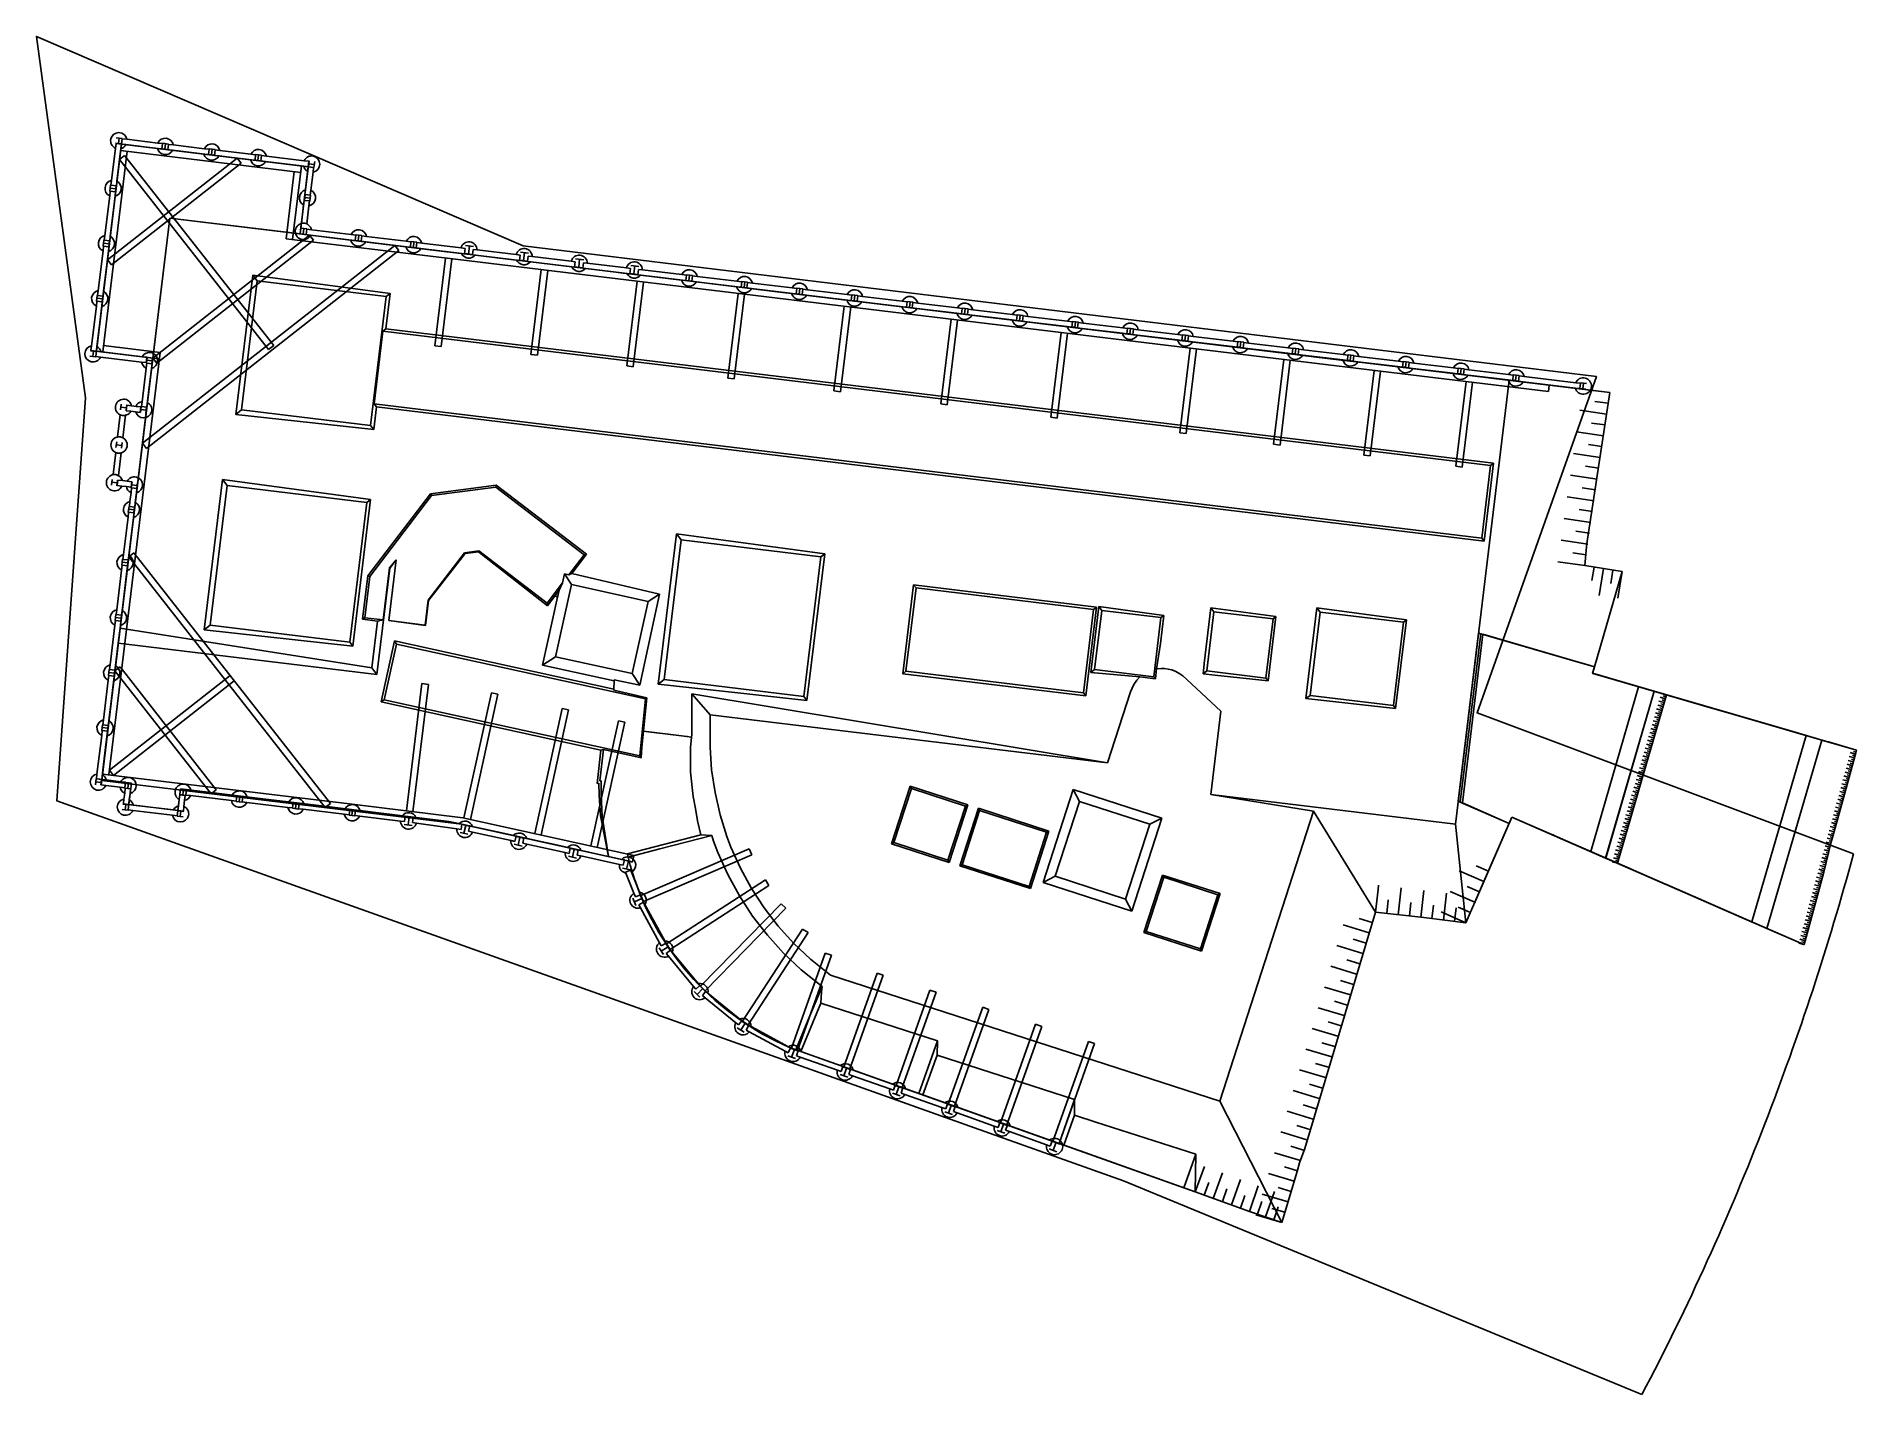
# Model space of a CAD drawing. Header units: metres. Extents: x 2712237.2 to 2712304.4, y 1233141.5 to 1233191.6.
import ezdxf

# ---------------------------------------------------------------- set-up
doc = ezdxf.new("R2010")
doc.units = ezdxf.units.M
doc.layers.add('flaeche', color=7, linetype='Continuous', true_color=0xffffff)
doc.layers.add('linien', color=7, linetype='Continuous', true_color=0x000000)

msp = doc.modelspace()

# ---------------------------------------------------------------- linework, layer by layer
at = {"layer": 'flaeche', "transparency": 33554687}
msp.add_lwpolyline([(2712304.329, 1233161.442), (2712290.432, 1233166.648), (2712294.841, 1233179.063), (2712255.208, 1233183.891), (2712237.234, 1233191.618), (2712239.044, 1233178.273), (2712237.994, 1233163.396), (2712271.696, 1233151.393), (2712277.372, 1233149.372), (2712296.52, 1233141.483)], dxfattribs=at)
for centre, radius, start, end in [((2712209.516, 1233187.058), 98.212, 338.76016, 344.88133), ((2712212.42, 1233185.686), 95.009, 332.27385, 338.897)]:
    msp.add_arc(centre, radius, start, end, dxfattribs=at)
at = {"layer": 'linien', "transparency": 33554687}
for p, q in [((2712239.447, 1233179.999), (2712240.372, 1233187.643)), ((2712240.152, 1233187.492), (2712240.174, 1233187.667)), ((2712240.155, 1233187.678), (2712240.373, 1233187.651)), ((2712240.372, 1233187.643), (2712240.174, 1233187.667)), ((2712240.174, 1233187.667), (2712240.542, 1233187.623)), ((2712240.179, 1233187.88), (2712240.398, 1233187.854)), ((2712240.288, 1233187.867), (2712240.264, 1233187.664)), ((2712240.372, 1233187.643), (2712240.288, 1233186.95)), ((2712240.352, 1233187.476), (2712240.396, 1233187.842)), ((2712240.352, 1233187.476), (2712240.372, 1233187.643)), ((2712240.396, 1233187.842), (2712240.372, 1233187.643)), ((2712240.372, 1233187.643), (2712240.542, 1233187.623)), ((2712240.683, 1233187.606), (2712240.372, 1233187.643)), ((2712240.372, 1233187.643), (2712247.272, 1233186.808)), ((2712247.024, 1233186.838), (2712240.372, 1233187.643)), ((2712240.573, 1233187.82), (2712240.396, 1233187.842)), ((2712240.542, 1233187.623), (2712241.704, 1233187.482)), ((2712241.72, 1233187.682), (2712240.573, 1233187.82)), ((2712242.474, 1233187.389), (2712240.683, 1233187.606)), ((2712241.895, 1233187.66), (2712241.72, 1233187.682)), ((2712241.871, 1233187.462), (2712241.895, 1233187.66)), ((2712241.897, 1233187.672), (2712242.115, 1233187.646)), ((2712242.006, 1233187.659), (2712241.981, 1233187.457)), ((2712242.114, 1233187.634), (2712242.09, 1233187.435)), ((2712242.29, 1233187.613), (2712242.114, 1233187.634)), ((2712243.437, 1233187.474), (2712242.29, 1233187.613)), ((2712239.686, 1233179.97), (2712240.582, 1233187.376)), ((2712239.855, 1233183.37), (2712244.646, 1233187.126)), ((2712240.003, 1233183.181), (2712244.794, 1233186.937)), ((2712240.152, 1233187.492), (2712240.009, 1233186.305)), ((2712240.207, 1233186.274), (2712240.352, 1233187.476)), ((2712240.288, 1233186.95), (2712240.226, 1233186.436)), ((2712240.304, 1233187.077), (2712240.493, 1233187.225)), ((2712245.81, 1233180.055), (2712240.304, 1233187.077)), ((2712246.995, 1233186.6), (2712240.343, 1233187.405)), ((2712240.493, 1233187.225), (2712245.999, 1233180.203)), ((2712241.704, 1233187.482), (2712241.871, 1233187.462)), ((2712241.872, 1233187.47), (2712242.091, 1233187.443)), ((2712242.09, 1233187.435), (2712242.259, 1233187.415)), ((2712242.259, 1233187.415), (2712243.422, 1233187.274)), ((2712244.747, 1233187.114), (2712242.474, 1233187.389)), ((2712243.422, 1233187.274), (2712243.589, 1233187.254)), ((2712243.613, 1233187.453), (2712243.437, 1233187.474)), ((2712243.589, 1233187.254), (2712243.613, 1233187.453)), ((2712243.59, 1233187.262), (2712243.808, 1233187.236)), ((2712243.614, 1233187.464), (2712243.833, 1233187.438)), ((2712243.723, 1233187.451), (2712243.699, 1233187.249)), ((2712243.831, 1233187.426), (2712243.807, 1233187.228)), ((2712243.807, 1233187.228), (2712243.977, 1233187.207)), ((2712244.008, 1233187.405), (2712243.831, 1233187.426)), ((2712243.977, 1233187.207), (2712245.139, 1233187.066)), ((2712245.155, 1233187.266), (2712244.008, 1233187.405)), ((2712244.794, 1233186.937), (2712244.646, 1233187.126)), ((2712247.001, 1233186.841), (2712244.747, 1233187.114)), ((2712245.139, 1233187.066), (2712245.306, 1233187.046)), ((2712245.33, 1233187.245), (2712245.155, 1233187.266)), ((2712245.306, 1233187.046), (2712245.33, 1233187.245)), ((2712245.307, 1233187.054), (2712245.526, 1233187.028)), ((2712245.332, 1233187.257), (2712245.55, 1233187.23)), ((2712245.441, 1233187.243), (2712245.416, 1233187.041)), ((2712245.549, 1233187.218), (2712245.525, 1233187.02)), ((2712245.525, 1233187.02), (2712245.694, 1233186.999)), ((2712245.725, 1233187.197), (2712245.549, 1233187.218)), ((2712245.694, 1233186.999), (2712247.105, 1233186.829)), ((2712247.12, 1233187.028), (2712245.725, 1233187.197)), ((2712247.296, 1233187.007), (2712247.12, 1233187.028)), ((2712247.296, 1233187.007), (2712247.251, 1233186.639)), ((2712247.272, 1233186.808), (2712247.296, 1233187.007)), ((2712247.306, 1233187.026), (2712247.28, 1233186.807)), ((2712247.496, 1233186.892), (2712247.293, 1233186.917)), ((2712247.509, 1233187.001), (2712247.482, 1233186.783)), ((2712240.226, 1233186.436), (2712239.786, 1233182.794)), ((2712240.009, 1233186.305), (2712239.988, 1233186.128)), ((2712240.186, 1233186.104), (2712240.207, 1233186.274)), ((2712246.757, 1233186.629), (2712246.456, 1233184.147)), ((2712247.024, 1233186.838), (2712246.695, 1233184.118)), ((2712247.272, 1233186.808), (2712246.972, 1233184.327)), ((2712247.272, 1233186.808), (2712247.001, 1233186.841)), ((2712247.047, 1233184.947), (2712247.261, 1233186.715)), ((2712247.105, 1233186.829), (2712247.272, 1233186.808)), ((2712247.105, 1233186.829), (2712247.47, 1233186.784)), ((2712247.251, 1233186.639), (2712247.168, 1233185.953)), ((2712247.272, 1233186.808), (2712247.251, 1233186.639)), ((2712247.261, 1233186.715), (2712247.272, 1233186.808)), ((2712247.47, 1233186.784), (2712247.272, 1233186.808)), ((2712247.368, 1233185.937), (2712247.449, 1233186.608)), ((2712247.47, 1233186.784), (2712247.449, 1233186.608)), ((2712239.94, 1233185.734), (2712239.763, 1233184.27)), ((2712239.961, 1233185.91), (2712239.94, 1233185.734)), ((2712239.976, 1233186.13), (2712239.949, 1233185.911)), ((2712239.96, 1233184.239), (2712240.139, 1233185.719)), ((2712240.16, 1233185.886), (2712239.961, 1233185.91)), ((2712240.165, 1233185.996), (2712239.962, 1233186.021)), ((2712239.988, 1233186.128), (2712240.186, 1233186.104)), ((2712240.16, 1233185.886), (2712240.139, 1233185.719)), ((2712240.178, 1233186.105), (2712240.152, 1233185.887)), ((2712247.122, 1233185.567), (2712247.101, 1233185.398)), ((2712247.122, 1233185.567), (2712247.32, 1233185.543)), ((2712247.156, 1233185.785), (2712247.13, 1233185.566)), ((2712247.345, 1233185.651), (2712247.143, 1233185.676)), ((2712247.168, 1233185.953), (2712247.148, 1233185.786)), ((2712247.148, 1233185.786), (2712247.347, 1233185.762)), ((2712247.32, 1233185.543), (2712247.299, 1233185.367)), ((2712247.359, 1233185.76), (2712247.332, 1233185.542)), ((2712247.347, 1233185.762), (2712247.368, 1233185.937)), ((2712242.156, 1233184.91), (2712240.324, 1233169.774)), ((2712241.531, 1233179.747), (2712242.156, 1233184.91)), ((2712242.156, 1233184.91), (2712246.972, 1233184.327)), ((2712242.156, 1233184.91), (2712291.616, 1233178.923)), ((2712247.002, 1233184.576), (2712247.047, 1233184.947)), ((2712247.101, 1233185.398), (2712247.018, 1233184.712)), ((2712247.218, 1233184.696), (2712247.299, 1233185.367)), ((2712239.763, 1233184.27), (2712239.741, 1233184.093)), ((2712239.94, 1233184.069), (2712239.96, 1233184.239)), ((2712241.531, 1233179.747), (2712247.318, 1233184.284)), ((2712246.723, 1233184.356), (2712252.434, 1233183.666)), ((2712246.972, 1233184.327), (2712247.002, 1233184.576)), ((2712248.126, 1233184.187), (2712246.972, 1233184.327)), ((2712246.973, 1233184.334), (2712247.191, 1233184.308)), ((2712246.997, 1233184.537), (2712247.216, 1233184.511)), ((2712247.106, 1233184.524), (2712247.082, 1233184.321)), ((2712247.214, 1233184.499), (2712247.19, 1233184.3)), ((2712247.19, 1233184.3), (2712247.36, 1233184.28)), ((2712247.39, 1233184.477), (2712247.214, 1233184.499)), ((2712247.466, 1233184.096), (2712247.318, 1233184.284)), ((2712247.36, 1233184.28), (2712248.84, 1233184.101)), ((2712248.855, 1233184.3), (2712247.39, 1233184.477)), ((2712250.451, 1233183.906), (2712248.126, 1233184.187)), ((2712249.031, 1233184.279), (2712248.855, 1233184.3)), ((2712249.007, 1233184.081), (2712249.031, 1233184.279)), ((2712249.032, 1233184.291), (2712249.251, 1233184.265)), ((2712249.142, 1233184.278), (2712249.117, 1233184.075)), ((2712249.249, 1233184.253), (2712249.225, 1233184.054)), ((2712249.426, 1233184.231), (2712249.249, 1233184.253)), ((2712250.891, 1233184.054), (2712249.426, 1233184.231)), ((2712239.694, 1233183.699), (2712239.516, 1233182.234)), ((2712239.715, 1233183.875), (2712239.694, 1233183.699)), ((2712239.729, 1233184.095), (2712239.703, 1233183.876)), ((2712239.714, 1233182.204), (2712239.893, 1233183.684)), ((2712239.913, 1233183.851), (2712239.715, 1233183.875)), ((2712239.919, 1233183.961), (2712239.716, 1233183.985)), ((2712239.741, 1233184.093), (2712239.94, 1233184.069)), ((2712239.893, 1233183.684), (2712239.913, 1233183.851)), ((2712239.932, 1233184.07), (2712239.905, 1233183.852)), ((2712250.466, 1233183.904), (2712241.15, 1233176.6)), ((2712250.614, 1233183.715), (2712241.298, 1233176.411)), ((2712247.466, 1233184.096), (2712241.679, 1233179.558)), ((2712252.405, 1233183.427), (2712246.456, 1233184.147)), ((2712248.84, 1233184.101), (2712249.007, 1233184.081)), ((2712249.008, 1233184.089), (2712249.226, 1233184.062)), ((2712249.225, 1233184.054), (2712249.395, 1233184.034)), ((2712249.395, 1233184.034), (2712250.875, 1233183.855)), ((2712252.384, 1233183.672), (2712250.451, 1233183.906)), ((2712250.614, 1233183.715), (2712250.466, 1233183.904)), ((2712250.875, 1233183.855), (2712251.042, 1233183.835)), ((2712251.066, 1233184.033), (2712250.891, 1233184.054)), ((2712251.042, 1233183.835), (2712251.066, 1233184.033)), ((2712251.043, 1233183.843), (2712251.261, 1233183.816)), ((2712251.068, 1233184.045), (2712251.286, 1233184.019)), ((2712251.177, 1233184.032), (2712251.152, 1233183.829)), ((2712251.284, 1233184.007), (2712251.26, 1233183.808)), ((2712251.26, 1233183.808), (2712251.43, 1233183.788)), ((2712251.461, 1233183.985), (2712251.284, 1233184.007)), ((2712251.43, 1233183.788), (2712252.933, 1233183.606)), ((2712252.916, 1233183.81), (2712251.461, 1233183.985)), ((2712253.866, 1233183.492), (2712252.384, 1233183.672)), ((2712252.434, 1233183.666), (2712293.095, 1233178.744)), ((2712252.916, 1233183.81), (2712253.062, 1233183.792)), ((2712253.038, 1233183.594), (2712252.933, 1233183.606)), ((2712253.038, 1233183.594), (2712253.062, 1233183.792)), ((2712253.337, 1233183.568), (2712253.039, 1233183.604)), ((2712253.075, 1233183.901), (2712253.373, 1233183.865)), ((2712253.224, 1233183.883), (2712253.188, 1233183.586)), ((2712253.359, 1233183.756), (2712253.335, 1233183.557)), ((2712253.335, 1233183.557), (2712253.438, 1233183.545)), ((2712253.504, 1233183.739), (2712253.359, 1233183.756)), ((2712253.438, 1233183.545), (2712254.968, 1233183.36)), ((2712254.951, 1233183.564), (2712253.504, 1233183.739)), ((2712254.951, 1233183.564), (2712255.097, 1233183.546)), ((2712255.073, 1233183.348), (2712255.097, 1233183.546)), ((2712255.11, 1233183.655), (2712255.408, 1233183.619)), ((2712255.259, 1233183.637), (2712255.223, 1233183.34)), ((2712240.003, 1233183.181), (2712239.855, 1233183.37)), ((2712252.335, 1233183.436), (2712251.944, 1233180.202)), ((2712252.182, 1233180.173), (2712252.573, 1233183.407)), ((2712293.066, 1233178.506), (2712252.405, 1233183.427)), ((2712254.235, 1233183.447), (2712253.866, 1233183.492)), ((2712254.636, 1233183.399), (2712254.235, 1233183.447)), ((2712255.379, 1233183.309), (2712254.636, 1233183.399)), ((2712255.073, 1233183.348), (2712254.968, 1233183.36)), ((2712255.372, 1233183.322), (2712255.074, 1233183.358)), ((2712255.395, 1233183.51), (2712255.371, 1233183.312)), ((2712255.371, 1233183.312), (2712255.473, 1233183.299)), ((2712258.536, 1233182.927), (2712255.379, 1233183.309)), ((2712255.54, 1233183.493), (2712255.395, 1233183.51)), ((2712255.473, 1233183.299), (2712257.004, 1233183.114)), ((2712255.875, 1233183.008), (2712255.496, 1233179.881)), ((2712256.986, 1233183.318), (2712255.54, 1233183.493)), ((2712255.735, 1233179.852), (2712256.113, 1233182.979)), ((2712256.986, 1233183.318), (2712257.132, 1233183.3)), ((2712257.108, 1233183.102), (2712257.004, 1233183.114)), ((2712257.108, 1233183.102), (2712257.132, 1233183.3)), ((2712257.407, 1233183.076), (2712257.109, 1233183.112)), ((2712257.145, 1233183.409), (2712257.443, 1233183.373)), ((2712257.294, 1233183.391), (2712257.258, 1233183.094)), ((2712257.43, 1233183.264), (2712257.406, 1233183.066)), ((2712257.406, 1233183.066), (2712257.508, 1233183.053)), ((2712257.575, 1233183.247), (2712257.43, 1233183.264)), ((2712257.508, 1233183.053), (2712259.039, 1233182.868)), ((2712259.022, 1233183.072), (2712257.575, 1233183.247)), ((2712258.994, 1233182.871), (2712258.536, 1233182.927)), ((2712260.293, 1233182.714), (2712258.994, 1233182.871)), ((2712259.022, 1233183.072), (2712259.167, 1233183.054)), ((2712259.143, 1233182.856), (2712259.039, 1233182.868)), ((2712259.143, 1233182.856), (2712259.167, 1233183.054)), ((2712259.442, 1233182.83), (2712259.144, 1233182.866)), ((2712259.18, 1233183.163), (2712259.478, 1233183.127)), ((2712259.329, 1233183.145), (2712259.293, 1233182.848)), ((2712259.465, 1233183.018), (2712259.441, 1233182.82)), ((2712259.61, 1233183.001), (2712259.465, 1233183.018)), ((2712261.067, 1233182.825), (2712259.61, 1233183.001)), ((2712239.741, 1233182.429), (2712239.447, 1233179.999)), ((2712239.516, 1233182.234), (2712239.495, 1233182.058)), ((2712239.694, 1233182.034), (2712239.714, 1233182.204)), ((2712239.786, 1233182.794), (2712239.741, 1233182.429)), ((2712245.22, 1233182.808), (2712244.597, 1233177.663)), ((2712245.387, 1233182.595), (2712244.81, 1233177.83)), ((2712245.22, 1233182.808), (2712250.297, 1233182.131)), ((2712245.22, 1233182.808), (2712245.387, 1233182.595)), ((2712245.387, 1233182.595), (2712250.153, 1233182.018)), ((2712259.036, 1233179.452), (2712259.415, 1233182.579)), ((2712259.653, 1233182.551), (2712259.275, 1233179.423)), ((2712259.441, 1233182.82), (2712259.543, 1233182.807)), ((2712259.543, 1233182.807), (2712261.051, 1233182.625)), ((2712264.494, 1233182.206), (2712260.293, 1233182.714)), ((2712261.051, 1233182.625), (2712261.218, 1233182.605)), ((2712261.242, 1233182.804), (2712261.067, 1233182.825)), ((2712261.218, 1233182.605), (2712261.242, 1233182.804)), ((2712261.219, 1233182.613), (2712261.437, 1233182.587)), ((2712261.244, 1233182.815), (2712261.462, 1233182.789)), ((2712261.353, 1233182.802), (2712261.328, 1233182.6)), ((2712261.461, 1233182.777), (2712261.436, 1233182.579)), ((2712261.436, 1233182.579), (2712261.606, 1233182.558)), ((2712261.637, 1233182.756), (2712261.461, 1233182.777)), ((2712261.606, 1233182.558), (2712263.086, 1233182.379)), ((2712263.102, 1233182.579), (2712261.637, 1233182.756)), ((2712263.086, 1233182.379), (2712263.253, 1233182.359)), ((2712263.277, 1233182.558), (2712263.102, 1233182.579)), ((2712263.253, 1233182.359), (2712263.277, 1233182.558)), ((2712263.254, 1233182.367), (2712263.473, 1233182.341)), ((2712263.279, 1233182.57), (2712263.497, 1233182.543)), ((2712263.388, 1233182.556), (2712263.363, 1233182.354)), ((2712263.496, 1233182.531), (2712263.472, 1233182.333)), ((2712263.472, 1233182.333), (2712263.641, 1233182.312)), ((2712263.672, 1233182.51), (2712263.496, 1233182.531)), ((2712263.641, 1233182.312), (2712265.121, 1233182.133)), ((2712265.137, 1233182.333), (2712263.672, 1233182.51)), ((2712265.417, 1233182.094), (2712264.494, 1233182.206)), ((2712265.312, 1233182.312), (2712265.137, 1233182.333)), ((2712265.288, 1233182.113), (2712265.312, 1233182.312)), ((2712265.314, 1233182.324), (2712265.532, 1233182.297)), ((2712265.423, 1233182.31), (2712265.399, 1233182.108)), ((2712265.531, 1233182.285), (2712265.507, 1233182.087)), ((2712265.707, 1233182.264), (2712265.531, 1233182.285)), ((2712267.172, 1233182.087), (2712265.707, 1233182.264)), ((2712239.447, 1233181.664), (2712239.27, 1233180.199)), ((2712239.469, 1233181.84), (2712239.447, 1233181.664)), ((2712239.483, 1233182.06), (2712239.457, 1233181.841)), ((2712239.468, 1233180.168), (2712239.647, 1233181.649)), ((2712239.667, 1233181.816), (2712239.469, 1233181.84)), ((2712239.672, 1233181.926), (2712239.47, 1233181.95)), ((2712239.495, 1233182.058), (2712239.694, 1233182.034)), ((2712239.647, 1233181.649), (2712239.667, 1233181.816)), ((2712239.686, 1233182.035), (2712239.659, 1233181.817)), ((2712250.153, 1233182.018), (2712249.575, 1233177.253)), ((2712250.297, 1233182.131), (2712250.139, 1233180.822)), ((2712250.297, 1233182.131), (2712250.153, 1233182.018)), ((2712263.145, 1233182.134), (2712262.766, 1233179.006)), ((2712263.383, 1233182.105), (2712263.005, 1233178.978)), ((2712265.121, 1233182.133), (2712265.288, 1233182.113)), ((2712265.289, 1233182.121), (2712265.508, 1233182.095)), ((2712266.129, 1233182.008), (2712265.417, 1233182.094)), ((2712265.507, 1233182.087), (2712265.676, 1233182.066)), ((2712265.676, 1233182.066), (2712267.157, 1233181.887)), ((2712267.248, 1233181.872), (2712266.129, 1233182.008)), ((2712266.685, 1233178.533), (2712267.064, 1233181.66)), ((2712267.302, 1233181.631), (2712266.924, 1233178.504)), ((2712267.157, 1233181.887), (2712267.324, 1233181.867)), ((2712267.348, 1233182.066), (2712267.172, 1233182.087)), ((2712267.282, 1233181.868), (2712267.248, 1233181.872)), ((2712267.424, 1233181.851), (2712267.282, 1233181.868)), ((2712267.324, 1233181.867), (2712267.348, 1233182.066)), ((2712267.325, 1233181.875), (2712267.543, 1233181.849)), ((2712267.349, 1233182.078), (2712267.568, 1233182.051)), ((2712267.438, 1233181.849), (2712267.424, 1233181.851)), ((2712267.458, 1233182.065), (2712267.434, 1233181.862)), ((2712267.445, 1233181.848), (2712267.438, 1233181.849)), ((2712267.453, 1233181.848), (2712267.445, 1233181.848)), ((2712274.025, 1233181.052), (2712267.453, 1233181.848)), ((2712267.566, 1233182.039), (2712267.542, 1233181.841)), ((2712267.542, 1233181.841), (2712267.712, 1233181.82)), ((2712267.742, 1233182.018), (2712267.566, 1233182.039)), ((2712267.712, 1233181.82), (2712269.192, 1233181.642)), ((2712269.207, 1233181.841), (2712267.742, 1233182.018)), ((2712269.192, 1233181.642), (2712269.359, 1233181.621)), ((2712269.383, 1233181.82), (2712269.207, 1233181.841)), ((2712269.359, 1233181.621), (2712269.383, 1233181.82)), ((2712269.36, 1233181.629), (2712269.578, 1233181.603)), ((2712269.384, 1233181.832), (2712269.603, 1233181.805)), ((2712269.494, 1233181.819), (2712269.469, 1233181.616)), ((2712269.601, 1233181.793), (2712269.577, 1233181.595)), ((2712269.577, 1233181.595), (2712269.747, 1233181.574)), ((2712269.778, 1233181.772), (2712269.601, 1233181.793)), ((2712269.747, 1233181.574), (2712271.227, 1233181.396)), ((2712271.243, 1233181.595), (2712269.778, 1233181.772)), ((2712271.418, 1233181.574), (2712271.243, 1233181.595)), ((2712271.394, 1233181.375), (2712271.418, 1233181.574)), ((2712271.42, 1233181.586), (2712271.638, 1233181.559)), ((2712271.529, 1233181.573), (2712271.504, 1233181.37)), ((2712271.637, 1233181.548), (2712271.612, 1233181.349)), ((2712271.813, 1233181.526), (2712271.637, 1233181.548)), ((2712273.278, 1233181.349), (2712271.813, 1233181.526)), ((2712250.139, 1233180.822), (2712250.029, 1233180.735)), ((2712250.139, 1233180.822), (2712291.043, 1233175.865)), ((2712270.629, 1233178.051), (2712271.008, 1233181.178)), ((2712271.246, 1233181.149), (2712270.868, 1233178.022)), ((2712271.227, 1233181.396), (2712271.394, 1233181.375)), ((2712271.395, 1233181.383), (2712271.613, 1233181.357)), ((2712271.612, 1233181.349), (2712271.782, 1233181.329)), ((2712271.782, 1233181.329), (2712273.262, 1233181.15)), ((2712273.262, 1233181.15), (2712273.429, 1233181.13)), ((2712273.453, 1233181.328), (2712273.278, 1233181.349)), ((2712273.429, 1233181.13), (2712273.453, 1233181.328)), ((2712273.43, 1233181.137), (2712273.649, 1233181.111)), ((2712273.455, 1233181.34), (2712273.673, 1233181.314)), ((2712273.564, 1233181.327), (2712273.539, 1233181.124)), ((2712273.672, 1233181.302), (2712273.648, 1233181.103)), ((2712273.648, 1233181.103), (2712273.817, 1233181.083)), ((2712273.848, 1233181.28), (2712273.672, 1233181.302)), ((2712273.817, 1233181.083), (2712275.297, 1233180.904)), ((2712275.313, 1233181.103), (2712273.848, 1233181.28)), ((2712274.321, 1233181.016), (2712274.025, 1233181.052)), ((2712274.385, 1233181.008), (2712274.321, 1233181.016)), ((2712274.484, 1233180.996), (2712274.385, 1233181.008)), ((2712277.341, 1233180.651), (2712274.484, 1233180.996)), ((2712275.297, 1233180.904), (2712275.464, 1233180.884)), ((2712275.489, 1233181.082), (2712275.313, 1233181.103)), ((2712275.464, 1233180.884), (2712275.489, 1233181.082)), ((2712275.465, 1233180.892), (2712275.684, 1233180.865)), ((2712275.49, 1233181.094), (2712275.708, 1233181.068)), ((2712275.599, 1233181.081), (2712275.575, 1233180.878)), ((2712275.707, 1233181.056), (2712275.683, 1233180.857)), ((2712275.683, 1233180.857), (2712275.852, 1233180.837)), ((2712275.883, 1233181.034), (2712275.707, 1233181.056)), ((2712275.852, 1233180.837), (2712277.333, 1233180.658)), ((2712277.348, 1233180.857), (2712275.883, 1233181.034)), ((2712277.524, 1233180.836), (2712277.348, 1233180.857)), ((2712277.5, 1233180.638), (2712277.524, 1233180.836)), ((2712277.525, 1233180.848), (2712277.744, 1233180.822)), ((2712277.634, 1233180.835), (2712277.61, 1233180.632)), ((2712239.27, 1233180.199), (2712239.249, 1233180.023)), ((2712239.468, 1233180.168), (2712239.423, 1233179.8)), ((2712239.447, 1233179.999), (2712239.468, 1233180.168)), ((2712241.799, 1233179.956), (2712239.714, 1233180.208)), ((2712245.81, 1233180.055), (2712245.999, 1233180.203)), ((2712250.029, 1233180.735), (2712249.704, 1233178.055)), ((2712250.029, 1233180.735), (2712290.933, 1233175.778)), ((2712251.944, 1233180.202), (2712252.182, 1233180.173)), ((2712274.689, 1233177.559), (2712275.068, 1233180.687)), ((2712275.306, 1233180.658), (2712274.927, 1233177.531)), ((2712277.333, 1233180.658), (2712277.5, 1233180.638)), ((2712285.414, 1233179.673), (2712277.341, 1233180.651)), ((2712277.501, 1233180.646), (2712277.719, 1233180.619)), ((2712277.742, 1233180.81), (2712277.718, 1233180.611)), ((2712277.718, 1233180.611), (2712277.888, 1233180.591)), ((2712277.918, 1233180.788), (2712277.742, 1233180.81)), ((2712277.888, 1233180.591), (2712279.368, 1233180.412)), ((2712279.383, 1233180.611), (2712277.918, 1233180.788)), ((2712279.368, 1233180.412), (2712279.535, 1233180.392)), ((2712279.559, 1233180.59), (2712279.383, 1233180.612)), ((2712279.535, 1233180.392), (2712279.559, 1233180.59)), ((2712279.536, 1233180.4), (2712279.754, 1233180.373)), ((2712279.56, 1233180.602), (2712279.779, 1233180.576)), ((2712279.67, 1233180.589), (2712279.645, 1233180.386)), ((2712279.777, 1233180.564), (2712279.753, 1233180.365)), ((2712279.753, 1233180.365), (2712279.923, 1233180.345)), ((2712279.954, 1233180.543), (2712279.777, 1233180.564)), ((2712279.923, 1233180.345), (2712281.403, 1233180.166)), ((2712281.419, 1233180.366), (2712279.954, 1233180.543)), ((2712281.403, 1233180.166), (2712281.57, 1233180.146)), ((2712281.594, 1233180.344), (2712281.419, 1233180.366)), ((2712281.57, 1233180.146), (2712281.594, 1233180.344)), ((2712281.571, 1233180.154), (2712281.789, 1233180.127)), ((2712281.596, 1233180.356), (2712281.814, 1233180.33)), ((2712281.705, 1233180.343), (2712281.68, 1233180.141)), ((2712281.813, 1233180.318), (2712281.789, 1233180.119)), ((2712281.989, 1233180.297), (2712281.813, 1233180.318)), ((2712283.454, 1233180.12), (2712281.989, 1233180.297)), ((2712239.203, 1233179.815), (2712239.422, 1233179.788)), ((2712239.228, 1233180.017), (2712239.446, 1233179.991)), ((2712239.249, 1233180.023), (2712239.447, 1233179.999)), ((2712239.249, 1233180.023), (2712239.614, 1233179.979)), ((2712239.337, 1233180.004), (2712239.313, 1233179.802)), ((2712239.447, 1233179.999), (2712239.423, 1233179.8)), ((2712239.423, 1233179.8), (2712239.599, 1233179.779)), ((2712239.614, 1233179.979), (2712239.447, 1233179.999)), ((2712239.447, 1233179.999), (2712239.455, 1233179.998)), ((2712241.531, 1233179.747), (2712239.447, 1233179.999)), ((2712241.77, 1233179.718), (2712239.447, 1233179.999)), ((2712239.455, 1233179.998), (2712241.531, 1233179.747)), ((2712239.599, 1233179.779), (2712241.112, 1233179.596)), ((2712241.143, 1233179.794), (2712239.614, 1233179.979)), ((2712239.644, 1233164.15), (2712241.532, 1233179.747)), ((2712241.799, 1233179.956), (2712239.911, 1233164.36)), ((2712241.288, 1233179.575), (2712241.112, 1233179.596)), ((2712241.312, 1233179.773), (2712241.143, 1233179.794)), ((2712241.285, 1233179.377), (2712241.306, 1233179.552)), ((2712241.312, 1233179.773), (2712241.288, 1233179.575)), ((2712241.32, 1233179.772), (2712241.294, 1233179.554)), ((2712241.306, 1233179.552), (2712241.504, 1233179.528)), ((2712241.51, 1233179.639), (2712241.307, 1233179.663)), ((2712241.531, 1233179.747), (2712241.413, 1233178.77)), ((2712241.504, 1233179.528), (2712241.484, 1233179.361)), ((2712241.523, 1233179.748), (2712241.496, 1233179.529)), ((2712241.679, 1233179.558), (2712241.531, 1233179.747)), ((2712255.496, 1233179.881), (2712255.735, 1233179.852)), ((2712279.833, 1233180.111), (2712279.455, 1233176.983)), ((2712279.693, 1233176.955), (2712280.071, 1233180.082)), ((2712281.789, 1233180.119), (2712281.958, 1233180.099)), ((2712281.958, 1233180.099), (2712283.438, 1233179.92)), ((2712282.917, 1233176.564), (2712283.296, 1233179.691)), ((2712283.155, 1233176.535), (2712283.534, 1233179.663)), ((2712283.438, 1233179.92), (2712283.605, 1233179.9)), ((2712283.629, 1233180.098), (2712283.454, 1233180.12)), ((2712283.605, 1233179.9), (2712283.629, 1233180.098)), ((2712283.606, 1233179.908), (2712283.825, 1233179.881)), ((2712283.631, 1233180.11), (2712283.849, 1233180.084)), ((2712283.74, 1233180.097), (2712283.715, 1233179.895)), ((2712283.848, 1233180.072), (2712283.824, 1233179.873)), ((2712283.824, 1233179.873), (2712283.993, 1233179.853)), ((2712284.024, 1233180.051), (2712283.848, 1233180.072)), ((2712283.993, 1233179.853), (2712285.473, 1233179.674)), ((2712285.489, 1233179.874), (2712284.024, 1233180.051)), ((2712285.857, 1233179.62), (2712285.414, 1233179.673)), ((2712285.473, 1233179.674), (2712285.641, 1233179.654)), ((2712285.665, 1233179.853), (2712285.489, 1233179.874)), ((2712285.641, 1233179.654), (2712285.665, 1233179.853)), ((2712285.641, 1233179.662), (2712285.86, 1233179.635)), ((2712285.666, 1233179.864), (2712285.884, 1233179.838)), ((2712285.775, 1233179.851), (2712285.751, 1233179.649)), ((2712286.011, 1233179.601), (2712285.857, 1233179.62)), ((2712285.883, 1233179.826), (2712285.859, 1233179.628)), ((2712285.859, 1233179.628), (2712286.028, 1233179.607)), ((2712286.059, 1233179.805), (2712285.883, 1233179.826)), ((2712290.69, 1233179.035), (2712286.011, 1233179.601)), ((2712286.028, 1233179.607), (2712287.509, 1233179.428)), ((2712287.524, 1233179.628), (2712286.059, 1233179.805)), ((2712287.7, 1233179.607), (2712287.524, 1233179.628)), ((2712287.676, 1233179.408), (2712287.7, 1233179.607)), ((2712287.701, 1233179.619), (2712287.92, 1233179.592)), ((2712287.81, 1233179.605), (2712287.786, 1233179.403)), ((2712287.918, 1233179.58), (2712287.894, 1233179.382)), ((2712288.094, 1233179.559), (2712287.918, 1233179.58)), ((2712289.559, 1233179.382), (2712288.094, 1233179.559)), ((2712241.285, 1233179.377), (2712241.134, 1233178.133)), ((2712241.311, 1233177.932), (2712241.484, 1233179.361)), ((2712259.036, 1233179.452), (2712259.275, 1233179.423)), ((2712262.766, 1233179.006), (2712263.005, 1233178.978)), ((2712286.249, 1233176.162), (2712286.628, 1233179.289)), ((2712286.866, 1233179.26), (2712286.488, 1233176.133)), ((2712287.509, 1233179.428), (2712287.676, 1233179.408)), ((2712287.677, 1233179.416), (2712287.895, 1233179.39)), ((2712287.894, 1233179.382), (2712288.064, 1233179.361)), ((2712288.064, 1233179.361), (2712289.544, 1233179.182)), ((2712289.544, 1233179.182), (2712289.711, 1233179.162)), ((2712289.735, 1233179.361), (2712289.559, 1233179.382)), ((2712291.616, 1233178.923), (2712289.633, 1233162.542)), ((2712290.024, 1233178.878), (2712289.645, 1233175.751)), ((2712289.711, 1233179.162), (2712289.735, 1233179.361)), ((2712289.712, 1233179.17), (2712289.93, 1233179.144)), ((2712289.736, 1233179.373), (2712289.955, 1233179.346)), ((2712289.846, 1233179.359), (2712289.821, 1233179.157)), ((2712289.883, 1233175.722), (2712290.262, 1233178.85)), ((2712289.953, 1233179.334), (2712289.929, 1233179.136)), ((2712289.929, 1233179.136), (2712290.099, 1233179.115)), ((2712290.13, 1233179.313), (2712289.953, 1233179.334)), ((2712290.099, 1233179.115), (2712291.579, 1233178.936)), ((2712291.595, 1233179.136), (2712290.13, 1233179.313)), ((2712291.055, 1233178.991), (2712290.69, 1233179.035)), ((2712294.917, 1233178.523), (2712291.055, 1233178.991)), ((2712291.579, 1233178.936), (2712291.746, 1233178.916)), ((2712291.77, 1233179.115), (2712291.595, 1233179.136)), ((2712295.329, 1233178.473), (2712291.616, 1233178.923)), ((2712291.746, 1233178.916), (2712291.77, 1233179.115)), ((2712291.747, 1233178.924), (2712291.965, 1233178.898)), ((2712291.772, 1233179.127), (2712291.99, 1233179.1)), ((2712291.881, 1233179.113), (2712291.856, 1233178.911)), ((2712291.989, 1233179.088), (2712291.965, 1233178.89)), ((2712291.965, 1233178.89), (2712292.134, 1233178.869)), ((2712292.165, 1233179.067), (2712291.989, 1233179.088)), ((2712292.134, 1233178.869), (2712294.061, 1233178.636)), ((2712294.077, 1233178.836), (2712292.165, 1233179.067)), ((2712294.077, 1233178.836), (2712294.252, 1233178.815)), ((2712294.228, 1233178.616), (2712294.252, 1233178.815)), ((2712294.254, 1233178.827), (2712294.472, 1233178.8)), ((2712294.363, 1233178.813), (2712294.338, 1233178.611)), ((2712241.413, 1233178.77), (2712240.842, 1233174.052)), ((2712266.685, 1233178.533), (2712266.924, 1233178.504)), ((2712293.095, 1233178.744), (2712293.066, 1233178.506)), ((2712294.061, 1233178.636), (2712294.228, 1233178.616)), ((2712294.229, 1233178.624), (2712294.447, 1233178.598)), ((2712294.488, 1233172.9), (2712295.329, 1233178.473)), ((2712294.776, 1233178.145), (2712295.271, 1233178.074)), ((2712295.329, 1233178.473), (2712294.917, 1233178.523)), ((2712240.331, 1233177.651), (2712240.232, 1233176.832)), ((2712240.407, 1233177.626), (2712240.331, 1233177.651)), ((2712240.367, 1233178.047), (2712240.34, 1233177.828)), ((2712240.556, 1233177.913), (2712240.353, 1233177.937)), ((2712240.502, 1233177.626), (2712240.407, 1233177.626)), ((2712240.429, 1233176.801), (2712240.53, 1233177.636)), ((2712240.53, 1233177.636), (2712240.502, 1233177.626)), ((2712240.569, 1233178.022), (2712240.543, 1233177.804)), ((2712240.575, 1233178.001), (2712240.551, 1233177.803)), ((2712240.551, 1233177.803), (2712240.72, 1233177.782)), ((2712240.751, 1233177.98), (2712240.575, 1233178.001)), ((2712240.72, 1233177.782), (2712240.899, 1233177.761)), ((2712240.915, 1233177.96), (2712240.751, 1233177.98)), ((2712241.066, 1233177.74), (2712240.899, 1233177.761)), ((2712240.915, 1233177.96), (2712241.09, 1233177.939)), ((2712241.09, 1233177.939), (2712241.066, 1233177.74)), ((2712241.101, 1233177.958), (2712241.074, 1233177.739)), ((2712241.29, 1233177.824), (2712241.088, 1233177.849)), ((2712241.134, 1233178.133), (2712241.113, 1233177.956)), ((2712241.113, 1233177.956), (2712241.209, 1233177.945)), ((2712241.113, 1233177.956), (2712241.311, 1233177.932)), ((2712241.209, 1233177.945), (2712241.217, 1233177.944)), ((2712241.217, 1233177.944), (2712241.311, 1233177.932)), ((2712241.303, 1233177.933), (2712241.277, 1233177.715)), ((2712241.311, 1233177.932), (2712241.332, 1233178.102)), ((2712244.81, 1233177.83), (2712244.597, 1233177.663)), ((2712249.689, 1233177.108), (2712244.597, 1233177.663)), ((2712249.575, 1233177.253), (2712244.81, 1233177.83)), ((2712249.79, 1233177.944), (2712249.689, 1233177.108)), ((2712290.608, 1233173.098), (2712249.704, 1233178.055)), ((2712249.79, 1233177.944), (2712249.704, 1233178.055)), ((2712249.79, 1233177.944), (2712290.694, 1233172.986)), ((2712270.629, 1233178.051), (2712270.868, 1233178.022)), ((2712274.689, 1233177.559), (2712274.927, 1233177.531)), ((2712294.224, 1233177.817), (2712295.213, 1233177.674)), ((2712240.232, 1233176.832), (2712240.239, 1233176.834)), ((2712240.239, 1233176.834), (2712240.334, 1233176.834)), ((2712240.334, 1233176.834), (2712240.424, 1233176.805)), ((2712240.424, 1233176.805), (2712240.429, 1233176.801)), ((2712249.575, 1233177.253), (2712249.689, 1233177.108)), ((2712279.455, 1233176.983), (2712279.693, 1233176.955)), ((2712294.108, 1233177.018), (2712295.098, 1233176.875)), ((2712294.661, 1233177.346), (2712295.156, 1233177.275)), ((2712240.163, 1233176.261), (2712240.064, 1233175.442)), ((2712240.239, 1233176.236), (2712240.163, 1233176.261)), ((2712240.199, 1233176.657), (2712240.172, 1233176.438)), ((2712240.388, 1233176.523), (2712240.185, 1233176.547)), ((2712240.334, 1233176.236), (2712240.239, 1233176.236)), ((2712240.261, 1233175.411), (2712240.362, 1233176.246)), ((2712240.362, 1233176.246), (2712240.334, 1233176.236)), ((2712240.401, 1233176.632), (2712240.375, 1233176.414)), ((2712241.298, 1233176.411), (2712241.15, 1233176.6)), ((2712282.917, 1233176.564), (2712283.155, 1233176.535)), ((2712286.249, 1233176.162), (2712286.488, 1233176.133)), ((2712293.993, 1233176.22), (2712294.982, 1233176.077)), ((2712294.545, 1233176.548), (2712295.04, 1233176.476)), ((2712289.645, 1233175.751), (2712289.883, 1233175.722)), ((2712290.933, 1233175.778), (2712290.608, 1233173.098)), ((2712291.043, 1233175.865), (2712290.694, 1233172.986)), ((2712291.043, 1233175.865), (2712290.933, 1233175.778)), ((2712294.43, 1233175.749), (2712294.925, 1233175.677)), ((2712240.03, 1233175.267), (2712240.004, 1233175.048)), ((2712240.22, 1233175.133), (2712240.017, 1233175.158)), ((2712240.064, 1233175.442), (2712240.071, 1233175.444)), ((2712240.071, 1233175.444), (2712240.166, 1233175.444)), ((2712240.166, 1233175.444), (2712240.256, 1233175.415)), ((2712240.233, 1233175.242), (2712240.206, 1233175.024)), ((2712240.241, 1233175.241), (2712240.217, 1233175.043)), ((2712240.217, 1233175.043), (2712240.392, 1233175.022)), ((2712240.408, 1233175.221), (2712240.241, 1233175.241)), ((2712240.256, 1233175.415), (2712240.261, 1233175.411)), ((2712240.392, 1233175.022), (2712240.556, 1233175.002)), ((2712240.587, 1233175.2), (2712240.408, 1233175.221)), ((2712240.732, 1233174.981), (2712240.556, 1233175.002)), ((2712240.587, 1233175.2), (2712240.756, 1233175.179)), ((2712240.729, 1233174.783), (2712240.688, 1233174.446)), ((2712240.75, 1233174.958), (2712240.729, 1233174.783)), ((2712240.756, 1233175.179), (2712240.732, 1233174.981)), ((2712240.764, 1233175.178), (2712240.738, 1233174.96)), ((2712240.948, 1233174.934), (2712240.75, 1233174.958)), ((2712240.954, 1233175.044), (2712240.751, 1233175.069)), ((2712240.948, 1233174.934), (2712240.928, 1233174.767)), ((2712240.967, 1233175.154), (2712240.941, 1233174.935)), ((2712243.43, 1233169.712), (2712244.103, 1233175.26)), ((2712244.272, 1233175.044), (2712243.646, 1233169.882)), ((2712244.103, 1233175.26), (2712244.272, 1233175.044)), ((2712249.576, 1233174.53), (2712244.103, 1233175.26)), ((2712249.434, 1233174.418), (2712244.272, 1233175.044)), ((2712254.213, 1233175.053), (2712251.788, 1233174.73)), ((2712254.195, 1233174.983), (2712251.825, 1233174.668)), ((2712254.213, 1233175.053), (2712254.195, 1233174.983)), ((2712254.195, 1233174.983), (2712257.457, 1233172.487)), ((2712254.213, 1233175.053), (2712257.55, 1233172.5)), ((2712293.877, 1233175.421), (2712294.867, 1233175.278)), ((2712294.314, 1233174.95), (2712294.809, 1233174.878)), ((2712240.655, 1233174.271), (2712240.628, 1233174.052)), ((2712240.844, 1233174.137), (2712240.641, 1233174.162)), ((2712240.688, 1233174.446), (2712240.667, 1233174.269)), ((2712240.667, 1233174.269), (2712240.865, 1233174.245)), ((2712240.857, 1233174.246), (2712240.831, 1233174.028)), ((2712240.865, 1233174.245), (2712240.886, 1233174.415)), ((2712240.886, 1233174.415), (2712240.928, 1233174.767)), ((2712249.434, 1233174.418), (2712248.808, 1233169.256)), ((2712249.576, 1233174.53), (2712248.92, 1233169.114)), ((2712249.576, 1233174.53), (2712249.434, 1233174.418)), ((2712251.788, 1233174.73), (2712249.476, 1233171.708)), ((2712249.54, 1233171.682), (2712251.825, 1233174.668)), ((2712251.788, 1233174.73), (2712251.825, 1233174.668)), ((2712293.762, 1233174.622), (2712294.752, 1233174.479)), ((2712294.199, 1233174.151), (2712294.694, 1233174.08)), ((2712240.619, 1233173.876), (2712240.451, 1233172.491)), ((2712240.842, 1233174.052), (2712240.566, 1233171.773)), ((2712240.64, 1233174.051), (2712240.619, 1233173.876)), ((2712240.839, 1233174.027), (2712240.64, 1233174.051)), ((2712240.649, 1233172.461), (2712240.818, 1233173.86)), ((2712240.818, 1233173.86), (2712240.839, 1233174.027)), ((2712293.646, 1233173.823), (2712294.636, 1233173.68)), ((2712260.195, 1233167.704), (2712260.867, 1233173.253)), ((2712261.037, 1233173.036), (2712260.411, 1233167.874)), ((2712261.037, 1233173.036), (2712260.867, 1233173.253)), ((2712260.867, 1233173.253), (2712266.342, 1233172.522)), ((2712266.199, 1233172.41), (2712261.037, 1233173.036)), ((2712290.608, 1233173.098), (2712290.694, 1233172.986)), ((2712293.531, 1233173.024), (2712294.521, 1233172.881)), ((2712294.084, 1233173.352), (2712294.578, 1233173.281)), ((2712294.405, 1233172.082), (2712294.471, 1233172.781)), ((2712294.471, 1233172.781), (2712294.488, 1233172.9)), ((2712240.404, 1233172.097), (2712240.382, 1233171.921)), ((2712240.418, 1233172.317), (2712240.392, 1233172.098)), ((2712240.602, 1233172.073), (2712240.404, 1233172.097)), ((2712240.607, 1233172.183), (2712240.405, 1233172.207)), ((2712240.451, 1233172.491), (2712240.43, 1233172.315)), ((2712240.43, 1233172.315), (2712240.629, 1233172.291)), ((2712240.621, 1233172.292), (2712240.594, 1233172.074)), ((2712240.629, 1233172.291), (2712240.649, 1233172.461)), ((2712240.831, 1233172.554), (2712240.643, 1233172.406)), ((2712247.899, 1233163.152), (2712240.643, 1233172.406)), ((2712248.088, 1233163.3), (2712240.831, 1233172.554)), ((2712250.243, 1233170.054), (2712250.514, 1233172.297)), ((2712250.276, 1233171.998), (2712250.514, 1233172.297)), ((2712250.283, 1233171.995), (2712250.514, 1233172.297)), ((2712253.045, 1233172.56), (2712251.7, 1233170.802)), ((2712251.716, 1233170.796), (2712253.061, 1233172.532)), ((2712253.045, 1233172.56), (2712253.568, 1233172.63)), ((2712253.061, 1233172.532), (2712253.045, 1233172.56)), ((2712253.061, 1233172.532), (2712253.558, 1233172.592)), ((2712253.558, 1233172.592), (2712253.568, 1233172.63)), ((2712256.102, 1233170.603), (2712253.558, 1233172.592)), ((2712253.568, 1233172.63), (2712256.09, 1233170.7)), ((2712257.457, 1233172.487), (2712256.89, 1233171.745)), ((2712257.55, 1233172.5), (2712257.005, 1233171.787)), ((2712257.55, 1233172.5), (2712257.457, 1233172.487)), ((2712265.574, 1233167.248), (2712266.199, 1233172.41)), ((2712266.342, 1233172.522), (2712265.686, 1233167.105)), ((2712266.199, 1233172.41), (2712266.342, 1233172.522)), ((2712293.416, 1233172.225), (2712294.405, 1233172.082)), ((2712293.968, 1233172.553), (2712294.463, 1233172.482)), ((2712240.382, 1233171.921), (2712240.205, 1233170.456)), ((2712240.566, 1233171.773), (2712240.323, 1233169.759)), ((2712240.403, 1233170.425), (2712240.582, 1233171.906)), ((2712240.582, 1233171.906), (2712240.602, 1233172.073)), ((2712249.476, 1233171.708), (2712249.281, 1233170.103)), ((2712249.356, 1233170.161), (2712249.54, 1233171.682)), ((2712249.476, 1233171.708), (2712249.54, 1233171.682)), ((2712249.808, 1233168.068), (2712250.283, 1233171.995)), ((2712250.276, 1233171.998), (2712250.044, 1233170.078)), ((2712250.283, 1233171.995), (2712250.276, 1233171.998)), ((2712256.666, 1233171.453), (2712256.09, 1233170.7)), ((2712256.666, 1233171.453), (2712256.535, 1233171.173)), ((2712256.739, 1233171.78), (2712256.666, 1233171.453)), ((2712256.991, 1233171.385), (2712256.739, 1233171.78)), ((2712256.739, 1233171.78), (2712256.89, 1233171.745)), ((2712257.005, 1233171.787), (2712256.89, 1233171.745)), ((2712257.005, 1233171.787), (2712260.247, 1233171.032)), ((2712295.791, 1233171.864), (2712294.405, 1233172.082)), ((2712294.674, 1233171.534), (2712294.752, 1233172.028)), ((2712295.791, 1233171.864), (2712294.767, 1233168.348)), ((2712294.942, 1233170.986), (2712295.098, 1233171.973)), ((2712295.366, 1233171.425), (2712295.444, 1233171.919)), ((2712295.635, 1233170.876), (2712295.791, 1233171.864)), ((2712251.7, 1233170.802), (2712251.59, 1233169.891)), ((2712251.716, 1233170.796), (2712251.604, 1233169.872)), ((2712255.92, 1233168.409), (2712256.471, 1233170.913)), ((2712256.39, 1233170.975), (2712256.102, 1233170.603)), ((2712256.535, 1233171.173), (2712256.386, 1233170.978)), ((2712256.386, 1233170.978), (2712256.39, 1233170.975)), ((2712256.477, 1233170.908), (2712256.386, 1233170.978)), ((2712256.39, 1233170.975), (2712256.471, 1233170.913)), ((2712256.991, 1233171.385), (2712256.404, 1233168.719)), ((2712256.471, 1233170.913), (2712256.477, 1233170.908)), ((2712256.535, 1233171.173), (2712256.477, 1233170.908)), ((2712256.991, 1233171.385), (2712259.824, 1233170.761)), ((2712259.237, 1233168.095), (2712259.824, 1233170.761)), ((2712260.247, 1233171.032), (2712259.51, 1233167.667)), ((2712260.247, 1233171.032), (2712259.824, 1233170.761)), ((2712269.231, 1233168.094), (2712269.627, 1233171.37)), ((2712269.343, 1233168.181), (2712269.716, 1233171.258)), ((2712269.627, 1233171.37), (2712269.716, 1233171.258)), ((2712276.378, 1233170.553), (2712269.627, 1233171.37)), ((2712269.716, 1233171.258), (2712276.268, 1233170.465)), ((2712240.172, 1233170.281), (2712240.146, 1233170.063)), ((2712240.361, 1233170.148), (2712240.159, 1233170.172)), ((2712240.205, 1233170.456), (2712240.184, 1233170.28)), ((2712240.184, 1233170.28), (2712240.382, 1233170.256)), ((2712240.374, 1233170.257), (2712240.348, 1233170.038)), ((2712240.382, 1233170.256), (2712240.403, 1233170.425)), ((2712249.356, 1233170.161), (2712249.281, 1233170.103)), ((2712249.83, 1233170.037), (2712249.281, 1233170.103)), ((2712250.044, 1233170.078), (2712249.356, 1233170.161)), ((2712250.044, 1233170.078), (2712249.83, 1233170.037)), ((2712256.102, 1233170.603), (2712256.09, 1233170.7)), ((2712276.268, 1233170.465), (2712275.896, 1233167.388)), ((2712275.982, 1233167.277), (2712276.378, 1233170.553)), ((2712276.168, 1233168.136), (2712276.462, 1233170.568)), ((2712276.268, 1233170.465), (2712276.378, 1233170.553)), ((2712276.307, 1233168.245), (2712276.571, 1233170.429)), ((2712276.571, 1233170.429), (2712276.462, 1233170.568)), ((2712276.462, 1233170.568), (2712278.862, 1233170.248)), ((2712276.571, 1233170.429), (2712278.755, 1233170.164)), ((2712278.491, 1233167.98), (2712278.755, 1233170.164)), ((2712278.862, 1233170.248), (2712278.736, 1233169.211)), ((2712278.862, 1233170.248), (2712278.755, 1233170.164)), ((2712280.357, 1233168.465), (2712280.606, 1233170.52)), ((2712280.451, 1233168.197), (2712280.715, 1233170.381)), ((2712280.715, 1233170.381), (2712280.606, 1233170.52)), ((2712280.606, 1233170.52), (2712283.006, 1233170.2)), ((2712280.715, 1233170.381), (2712282.899, 1233170.116)), ((2712282.635, 1233167.932), (2712282.899, 1233170.116)), ((2712283.006, 1233170.2), (2712282.718, 1233167.825)), ((2712283.006, 1233170.2), (2712282.899, 1233170.116)), ((2712284.519, 1233170.52), (2712284.114, 1233167.174)), ((2712284.637, 1233170.369), (2712284.264, 1233167.292)), ((2712284.637, 1233170.369), (2712284.519, 1233170.52)), ((2712284.519, 1233170.52), (2712287.821, 1233170.08)), ((2712287.715, 1233169.996), (2712284.637, 1233170.369)), ((2712287.425, 1233166.813), (2712287.821, 1233170.08)), ((2712287.715, 1233169.996), (2712287.821, 1233170.08)), ((2712240.136, 1233169.886), (2712239.959, 1233168.421)), ((2712240.157, 1233170.061), (2712240.136, 1233169.886)), ((2712240.356, 1233170.037), (2712240.157, 1233170.061)), ((2712240.157, 1233168.39), (2712240.336, 1233169.87)), ((2712240.323, 1233169.759), (2712240.189, 1233168.654)), ((2712240.258, 1233169.224), (2712240.324, 1233169.774)), ((2712240.324, 1233169.774), (2712249.621, 1233168.307)), ((2712240.336, 1233169.87), (2712240.356, 1233170.037)), ((2712243.43, 1233169.712), (2712243.646, 1233169.882)), ((2712248.92, 1233169.114), (2712243.43, 1233169.712)), ((2712248.808, 1233169.256), (2712243.646, 1233169.882)), ((2712249.621, 1233168.307), (2712249.83, 1233170.037)), ((2712251.59, 1233169.891), (2712250.243, 1233170.054)), ((2712250.243, 1233170.054), (2712251.604, 1233169.872)), ((2712251.604, 1233169.872), (2712251.59, 1233169.891)), ((2712287.342, 1233166.919), (2712287.715, 1233169.996)), ((2712289.735, 1233163.388), (2712290.486, 1233169.594)), ((2712289.813, 1233163.354), (2712290.566, 1233169.571)), ((2712289.89, 1233163.321), (2712290.643, 1233169.548)), ((2712294.245, 1233168.5), (2712290.486, 1233169.594)), ((2712290.486, 1233169.594), (2712294.767, 1233168.348)), ((2712293.878, 1233168.607), (2712290.566, 1233169.571)), ((2712290.566, 1233169.571), (2712294.767, 1233168.348)), ((2712290.643, 1233169.548), (2712294.767, 1233168.348)), ((2712239.648, 1233164.191), (2712240.258, 1233169.224)), ((2712249.808, 1233168.068), (2712240.258, 1233169.224)), ((2712248.808, 1233169.256), (2712248.92, 1233169.114)), ((2712249.96, 1233167.058), (2712250.454, 1233169.304)), ((2712250.079, 1233167.134), (2712250.53, 1233169.185)), ((2712250.454, 1233169.304), (2712258.562, 1233167.519)), ((2712250.454, 1233169.304), (2712250.53, 1233169.185)), ((2712250.53, 1233169.185), (2712259.726, 1233167.161)), ((2712278.596, 1233168.269), (2712278.736, 1233169.211)), ((2712240.189, 1233168.654), (2712239.791, 1233165.368)), ((2712239.926, 1233168.246), (2712239.899, 1233168.028)), ((2712240.115, 1233168.112), (2712239.912, 1233168.137)), ((2712239.959, 1233168.421), (2712239.938, 1233168.245)), ((2712239.938, 1233168.245), (2712240.136, 1233168.221)), ((2712240.128, 1233168.222), (2712240.102, 1233168.003)), ((2712240.133, 1233168.194), (2712240.322, 1233168.342)), ((2712240.133, 1233168.194), (2712243.687, 1233163.661)), ((2712240.136, 1233168.221), (2712240.157, 1233168.39)), ((2712240.322, 1233168.342), (2712243.876, 1233163.809)), ((2712249.621, 1233168.307), (2712249.808, 1233168.068)), ((2712256.404, 1233168.719), (2712255.92, 1233168.409)), ((2712258.567, 1233167.826), (2712255.92, 1233168.409)), ((2712259.237, 1233168.095), (2712256.404, 1233168.719)), ((2712259.51, 1233167.667), (2712259.237, 1233168.095)), ((2712269.343, 1233168.181), (2712269.231, 1233168.094)), ((2712275.982, 1233167.277), (2712269.231, 1233168.094)), ((2712269.343, 1233168.181), (2712275.896, 1233167.388)), ((2712276.307, 1233168.245), (2712276.168, 1233168.136)), ((2712276.168, 1233168.136), (2712277.982, 1233167.973)), ((2712278.491, 1233167.98), (2712276.307, 1233168.245)), ((2712278.552, 1233167.902), (2712278.596, 1233168.269)), ((2712278.596, 1233168.269), (2712278.762, 1233168.286)), ((2712278.884, 1233168.283), (2712278.762, 1233168.286)), ((2712279.028, 1233168.264), (2712278.884, 1233168.283)), ((2712279.155, 1233168.233), (2712279.028, 1233168.264)), ((2712279.155, 1233168.233), (2712279.312, 1233168.172)), ((2712279.312, 1233168.172), (2712279.457, 1233168.092)), ((2712279.457, 1233168.092), (2712279.564, 1233168.016)), ((2712280.317, 1233168.092), (2712280.359, 1233168.441)), ((2712280.451, 1233168.197), (2712280.317, 1233168.092)), ((2712280.317, 1233168.092), (2712280.748, 1233168.04)), ((2712280.359, 1233168.441), (2712280.357, 1233168.465)), ((2712280.451, 1233168.197), (2712282.635, 1233167.932)), ((2712294.61, 1233168.394), (2712293.878, 1233168.607)), ((2712294.767, 1233168.348), (2712293.878, 1233168.607)), ((2712294.61, 1233168.394), (2712294.245, 1233168.5)), ((2712294.645, 1233168.383), (2712294.61, 1233168.394)), ((2712294.767, 1233168.348), (2712294.645, 1233168.383)), ((2712294.767, 1233168.348), (2712294.697, 1233168.108)), ((2712294.697, 1233168.108), (2712294.705, 1233168.133)), ((2712294.712, 1233168.104), (2712294.697, 1233168.108)), ((2712294.697, 1233168.108), (2712295.326, 1233167.925)), ((2712294.697, 1233168.108), (2712296.973, 1233167.446)), ((2712294.705, 1233168.133), (2712294.767, 1233168.348)), ((2712294.705, 1233168.133), (2712294.712, 1233168.104)), ((2712294.918, 1233168.044), (2712294.712, 1233168.104)), ((2712239.89, 1233167.851), (2712239.713, 1233166.386)), ((2712239.911, 1233168.026), (2712239.89, 1233167.851)), ((2712239.91, 1233166.355), (2712240.09, 1233167.835)), ((2712240.11, 1233168.002), (2712239.911, 1233168.026)), ((2712239.931, 1233164.528), (2712244.386, 1233168.021)), ((2712240.079, 1233164.339), (2712244.534, 1233167.832)), ((2712240.09, 1233167.835), (2712240.11, 1233168.002)), ((2712251.47, 1233167.727), (2712250.901, 1233163.029)), ((2712251.139, 1233163), (2712251.708, 1233167.698)), ((2712251.47, 1233167.727), (2712251.708, 1233167.698)), ((2712253.023, 1233162.767), (2712254.04, 1233167.387)), ((2712254.04, 1233167.387), (2712254.274, 1233167.336)), ((2712258.561, 1233167.482), (2712258.568, 1233167.863)), ((2712258.562, 1233167.519), (2712258.561, 1233167.482)), ((2712258.561, 1233167.482), (2712259.779, 1233167.199)), ((2712258.567, 1233167.826), (2712258.562, 1233167.519)), ((2712258.568, 1233167.863), (2712258.567, 1233167.826)), ((2712258.568, 1233167.863), (2712259.51, 1233167.667)), ((2712260.411, 1233167.874), (2712260.195, 1233167.704)), ((2712261.436, 1233167.569), (2712260.195, 1233167.704)), ((2712265.574, 1233167.248), (2712260.411, 1233167.874)), ((2712261.436, 1233167.569), (2712263.247, 1233167.371)), ((2712275.982, 1233167.277), (2712275.896, 1233167.388)), ((2712277.632, 1233167.428), (2712276.784, 1233164.803)), ((2712277.755, 1233167.7), (2712277.632, 1233167.428)), ((2712277.867, 1233167.855), (2712277.755, 1233167.7)), ((2712277.982, 1233167.973), (2712277.867, 1233167.855)), ((2712277.981, 1233167.971), (2712277.982, 1233167.973)), ((2712278.552, 1233167.902), (2712277.982, 1233167.973)), ((2712278.491, 1233167.98), (2712278.552, 1233167.902)), ((2712279.564, 1233168.016), (2712279.713, 1233167.881)), ((2712279.713, 1233167.881), (2712280.971, 1233166.711)), ((2712282.718, 1233167.825), (2712280.748, 1233168.04)), ((2712282.718, 1233167.825), (2712282.635, 1233167.932)), ((2712296.397, 1233167.613), (2712294.628, 1233161.527)), ((2712294.962, 1233168.031), (2712294.918, 1233168.044)), ((2712298.407, 1233167.028), (2712294.962, 1233168.031)), ((2712298.93, 1233166.876), (2712294.962, 1233168.031)), ((2712296.973, 1233167.446), (2712295.178, 1233161.287)), ((2712296.973, 1233167.446), (2712295.183, 1233161.285)), ((2712295.326, 1233167.925), (2712296.661, 1233167.536)), ((2712298.407, 1233167.028), (2712296.973, 1233167.446)), ((2712296.973, 1233167.446), (2712298.93, 1233166.876)), ((2712249.96, 1233167.058), (2712250.079, 1233167.134)), ((2712258.079, 1233165.266), (2712249.96, 1233167.058)), ((2712259.518, 1233165.056), (2712250.079, 1233167.134)), ((2712254.274, 1233167.336), (2712253.258, 1233162.715)), ((2712255.633, 1233162.192), (2712256.65, 1233166.813)), ((2712255.868, 1233162.141), (2712256.885, 1233166.762)), ((2712256.65, 1233166.813), (2712256.885, 1233166.762)), ((2712259.518, 1233165.056), (2712259.726, 1233167.161)), ((2712259.779, 1233167.199), (2712259.657, 1233165.969)), ((2712259.726, 1233167.161), (2712259.779, 1233167.199)), ((2712261.43, 1233165.863), (2712261.435, 1233167.354)), ((2712261.435, 1233167.354), (2712276.784, 1233164.803)), ((2712261.435, 1233167.354), (2712262.117, 1233166.578)), ((2712265.686, 1233167.105), (2712263.247, 1233167.371)), ((2712265.574, 1233167.248), (2712265.686, 1233167.105)), ((2712280.599, 1233163.636), (2712280.971, 1233166.711)), ((2712284.264, 1233167.292), (2712284.114, 1233167.174)), ((2712287.425, 1233166.813), (2712284.114, 1233167.174)), ((2712287.342, 1233166.919), (2712284.264, 1233167.292)), ((2712287.425, 1233166.813), (2712287.342, 1233166.919)), ((2712297.421, 1233167.315), (2712295.614, 1233161.097)), ((2712297.061, 1233166.793), (2712297.253, 1233166.737)), ((2712297.103, 1233166.937), (2712297.295, 1233166.881)), ((2712297.145, 1233167.082), (2712297.337, 1233167.026)), ((2712297.178, 1233166.837), (2712297.274, 1233166.809)), ((2712297.187, 1233167.226), (2712297.379, 1233167.171)), ((2712297.22, 1233166.982), (2712297.316, 1233166.954)), ((2712297.262, 1233167.126), (2712297.358, 1233167.098)), ((2712297.304, 1233167.271), (2712297.4, 1233167.243)), ((2712297.309, 1233167.348), (2712303.156, 1233165.646)), ((2712298.407, 1233167.028), (2712297.309, 1233167.348)), ((2712298.93, 1233166.876), (2712297.421, 1233167.315)), ((2712297.421, 1233167.315), (2712303.156, 1233165.646)), ((2712297.621, 1233167.257), (2712300.391, 1233166.451)), ((2712301.972, 1233165.991), (2712298.407, 1233167.028)), ((2712301.972, 1233165.991), (2712298.93, 1233166.876)), ((2712239.679, 1233166.211), (2712239.653, 1233165.993)), ((2712239.869, 1233166.077), (2712239.666, 1233166.102)), ((2712239.713, 1233166.386), (2712239.691, 1233166.21)), ((2712239.691, 1233166.21), (2712239.89, 1233166.186)), ((2712239.882, 1233166.187), (2712239.856, 1233165.968)), ((2712239.89, 1233166.186), (2712239.91, 1233166.355)), ((2712258.724, 1233166.357), (2712257.707, 1233161.736)), ((2712257.941, 1233161.684), (2712258.958, 1233166.305)), ((2712258.724, 1233166.357), (2712258.958, 1233166.305)), ((2712262.108, 1233165.387), (2712262.117, 1233166.578)), ((2712262.117, 1233166.578), (2712276.784, 1233164.803)), ((2712296.851, 1233166.07), (2712297.043, 1233166.014)), ((2712296.893, 1233166.214), (2712297.085, 1233166.158)), ((2712296.935, 1233166.359), (2712297.127, 1233166.303)), ((2712296.968, 1233166.114), (2712297.064, 1233166.086)), ((2712296.977, 1233166.503), (2712297.169, 1233166.448)), ((2712297.01, 1233166.259), (2712297.106, 1233166.231)), ((2712297.019, 1233166.648), (2712297.211, 1233166.592)), ((2712297.052, 1233166.403), (2712297.148, 1233166.375)), ((2712297.094, 1233166.548), (2712297.19, 1233166.52)), ((2712297.136, 1233166.692), (2712297.232, 1233166.664)), ((2712300.391, 1233166.451), (2712303.205, 1233165.632)), ((2712239.644, 1233165.816), (2712239.471, 1233164.391)), ((2712239.665, 1233165.991), (2712239.644, 1233165.816)), ((2712239.863, 1233165.967), (2712239.665, 1233165.991)), ((2712239.669, 1233164.36), (2712239.843, 1233165.8)), ((2712239.791, 1233165.368), (2712239.689, 1233164.528)), ((2712239.843, 1233165.8), (2712239.863, 1233165.967)), ((2712259.595, 1233165.376), (2712259.567, 1233164.988)), ((2712259.595, 1233165.376), (2712259.657, 1233165.969)), ((2712259.657, 1233165.969), (2712259.919, 1233165.937)), ((2712261.15, 1233165.788), (2712259.657, 1233165.969)), ((2712259.919, 1233165.937), (2712260.563, 1233165.86)), ((2712260.563, 1233165.86), (2712261.15, 1233165.788)), ((2712261.15, 1233165.788), (2712261.273, 1233165.774)), ((2712261.236, 1233165.778), (2712261.422, 1233165.756)), ((2712261.388, 1233165.364), (2712261.382, 1233164.74)), ((2712261.388, 1233165.364), (2712261.422, 1233165.756)), ((2712261.43, 1233165.838), (2712261.422, 1233165.756)), ((2712261.43, 1233165.838), (2712261.43, 1233165.863)), ((2712262.108, 1233165.387), (2712262.167, 1233164.544)), ((2712296.683, 1233165.491), (2712296.875, 1233165.435)), ((2712296.725, 1233165.636), (2712296.917, 1233165.58)), ((2712296.758, 1233165.391), (2712296.854, 1233165.363)), ((2712296.767, 1233165.78), (2712296.959, 1233165.724)), ((2712296.8, 1233165.535), (2712296.896, 1233165.508)), ((2712296.809, 1233165.925), (2712297.001, 1233165.869)), ((2712296.842, 1233165.68), (2712296.938, 1233165.652)), ((2712296.884, 1233165.825), (2712296.98, 1233165.797)), ((2712296.926, 1233165.969), (2712297.022, 1233165.941)), ((2712302.58, 1233165.814), (2712300.575, 1233158.933)), ((2712303.156, 1233165.646), (2712301.13, 1233158.692)), ((2712303.294, 1233165.606), (2712301.972, 1233165.991)), ((2712303.156, 1233165.646), (2712304.445, 1233165.271)), ((2712303.387, 1233165.579), (2712303.294, 1233165.606)), ((2712303.406, 1233165.573), (2712303.387, 1233165.579)), ((2712304.445, 1233165.271), (2712303.406, 1233165.573)), ((2712258.079, 1233165.266), (2712257.939, 1233164.041)), ((2712258.038, 1233164.135), (2712258.18, 1233165.297)), ((2712258.18, 1233165.297), (2712258.079, 1233165.266)), ((2712258.18, 1233165.297), (2712258.965, 1233165.123)), ((2712258.953, 1233165.03), (2712258.953, 1233165.029)), ((2712258.965, 1233165.123), (2712259.567, 1233164.988)), ((2712259.518, 1233165.056), (2712259.567, 1233164.988)), ((2712261.39, 1233164.459), (2712261.382, 1233164.74)), ((2712296.473, 1233164.768), (2712296.665, 1233164.712)), ((2712296.515, 1233164.913), (2712296.707, 1233164.857)), ((2712296.557, 1233165.057), (2712296.749, 1233165.001)), ((2712296.59, 1233164.812), (2712296.686, 1233164.785)), ((2712296.599, 1233165.202), (2712296.791, 1233165.146)), ((2712296.632, 1233164.957), (2712296.728, 1233164.929)), ((2712296.641, 1233165.346), (2712296.833, 1233165.291)), ((2712296.674, 1233165.102), (2712296.77, 1233165.074)), ((2712296.716, 1233165.246), (2712296.812, 1233165.218)), ((2712304.417, 1233165.17), (2712303.927, 1233163.378)), ((2712304.097, 1233164.749), (2712304.29, 1233164.697)), ((2712304.136, 1233164.892), (2712304.329, 1233164.84)), ((2712304.175, 1233165.036), (2712304.368, 1233164.984)), ((2712304.213, 1233164.794), (2712304.309, 1233164.768)), ((2712304.214, 1233165.179), (2712304.407, 1233165.127)), ((2712304.252, 1233164.938), (2712304.348, 1233164.912)), ((2712304.291, 1233165.082), (2712304.387, 1233165.055)), ((2712304.329, 1233165.225), (2712304.426, 1233165.199)), ((2712304.445, 1233165.271), (2712304.417, 1233165.17)), ((2712239.438, 1233164.216), (2712239.412, 1233163.997)), ((2712239.627, 1233164.082), (2712239.425, 1233164.107)), ((2712239.471, 1233164.391), (2712239.45, 1233164.214)), ((2712239.45, 1233164.214), (2712239.649, 1233164.19)), ((2712239.45, 1233164.214), (2712239.816, 1233164.17)), ((2712239.641, 1233164.191), (2712239.614, 1233163.973)), ((2712239.669, 1233164.36), (2712239.624, 1233163.992)), ((2712239.649, 1233164.19), (2712239.624, 1233163.992)), ((2712248.767, 1233163.047), (2712239.644, 1233164.15)), ((2712239.689, 1233164.528), (2712239.648, 1233164.191)), ((2712240.74, 1233164.058), (2712239.648, 1233164.191)), ((2712239.649, 1233164.19), (2712239.669, 1233164.36)), ((2712239.816, 1233164.17), (2712239.649, 1233164.19)), ((2712248.796, 1233163.285), (2712239.673, 1233164.389)), ((2712240.353, 1233164.105), (2712239.816, 1233164.17)), ((2712240.079, 1233164.339), (2712239.931, 1233164.528)), ((2712240.522, 1233164.085), (2712240.353, 1233164.105)), ((2712240.498, 1233163.886), (2712240.522, 1233164.085)), ((2712240.521, 1233164.077), (2712240.739, 1233164.05)), ((2712240.63, 1233164.063), (2712240.606, 1233163.861)), ((2712240.644, 1233163.264), (2712240.74, 1233164.058)), ((2712257.939, 1233164.041), (2712258.005, 1233164.058)), ((2712258.005, 1233164.058), (2712258.01, 1233163.615)), ((2712258.091, 1233164.14), (2712258.038, 1233164.135)), ((2712258.083, 1233163.609), (2712258.091, 1233164.14)), ((2712261.39, 1233164.459), (2712261.489, 1233163.556)), ((2712262.292, 1233163.708), (2712262.167, 1233164.544)), ((2712296.263, 1233164.045), (2712296.455, 1233163.989)), ((2712296.305, 1233164.19), (2712296.497, 1233164.134)), ((2712296.347, 1233164.334), (2712296.539, 1233164.278)), ((2712296.38, 1233164.089), (2712296.476, 1233164.062)), ((2712296.389, 1233164.479), (2712296.581, 1233164.423)), ((2712296.422, 1233164.234), (2712296.518, 1233164.206)), ((2712296.431, 1233164.623), (2712296.623, 1233164.568)), ((2712296.464, 1233164.379), (2712296.56, 1233164.351)), ((2712296.506, 1233164.523), (2712296.602, 1233164.495)), ((2712296.548, 1233164.668), (2712296.644, 1233164.64)), ((2712303.903, 1233164.031), (2712304.096, 1233163.979)), ((2712303.942, 1233164.175), (2712304.135, 1233164.122)), ((2712303.98, 1233164.318), (2712304.173, 1233164.266)), ((2712304.019, 1233164.462), (2712304.212, 1233164.409)), ((2712304.019, 1233164.077), (2712304.115, 1233164.051)), ((2712304.057, 1233164.22), (2712304.154, 1233164.194)), ((2712304.058, 1233164.605), (2712304.251, 1233164.553)), ((2712304.096, 1233164.364), (2712304.193, 1233164.338)), ((2712304.135, 1233164.507), (2712304.232, 1233164.481)), ((2712304.174, 1233164.651), (2712304.271, 1233164.625)), ((2712239.624, 1233163.992), (2712239.8, 1233163.97)), ((2712239.8, 1233163.97), (2712240.322, 1233163.907)), ((2712240.322, 1233163.907), (2712240.498, 1233163.886)), ((2712240.467, 1233163.465), (2712240.446, 1233163.288)), ((2712240.494, 1233163.688), (2712240.467, 1233163.465)), ((2712240.494, 1233163.688), (2712240.515, 1233163.864)), ((2712240.497, 1233163.874), (2712240.715, 1233163.848)), ((2712240.515, 1233163.864), (2712240.714, 1233163.84)), ((2712240.665, 1233163.434), (2712240.62, 1233163.066)), ((2712240.644, 1233163.264), (2712240.665, 1233163.434)), ((2712240.665, 1233163.434), (2712240.694, 1233163.673)), ((2712240.694, 1233163.673), (2712240.714, 1233163.84)), ((2712242.557, 1233163.84), (2712242.461, 1233163.045)), ((2712242.51, 1233163.452), (2712242.481, 1233163.212)), ((2712242.51, 1233163.452), (2712242.531, 1233163.622)), ((2712242.531, 1233163.622), (2712242.73, 1233163.598)), ((2712242.532, 1233163.63), (2712242.75, 1233163.603)), ((2712242.556, 1233163.832), (2712242.775, 1233163.806)), ((2712242.557, 1233163.839), (2712243.571, 1233163.717)), ((2712252.481, 1233162.64), (2712242.557, 1233163.839)), ((2712242.666, 1233163.819), (2712242.641, 1233163.617)), ((2712242.681, 1233163.196), (2712242.708, 1233163.421)), ((2712242.73, 1233163.598), (2712242.708, 1233163.421)), ((2712242.776, 1233163.814), (2712242.752, 1233163.615)), ((2712242.752, 1233163.615), (2712242.927, 1233163.594)), ((2712242.943, 1233163.793), (2712242.776, 1233163.814)), ((2712242.927, 1233163.594), (2712244.433, 1233163.411)), ((2712244.463, 1233163.609), (2712242.943, 1233163.793)), ((2712243.571, 1233163.717), (2712245.592, 1233163.473)), ((2712243.687, 1233163.661), (2712243.876, 1233163.809)), ((2712244.609, 1233163.39), (2712244.433, 1233163.411)), ((2712244.463, 1233163.609), (2712244.633, 1233163.588)), ((2712244.607, 1233163.378), (2712244.826, 1233163.351)), ((2712244.633, 1233163.588), (2712244.609, 1233163.39)), ((2712244.632, 1233163.58), (2712244.85, 1233163.554)), ((2712244.741, 1233163.567), (2712244.717, 1233163.364)), ((2712244.851, 1233163.562), (2712244.827, 1233163.363)), ((2712244.827, 1233163.363), (2712245.003, 1233163.342)), ((2712245.018, 1233163.542), (2712244.851, 1233163.562)), ((2712246.548, 1233163.357), (2712245.018, 1233163.542)), ((2712245.592, 1233163.473), (2712246.846, 1233163.321)), ((2712246.548, 1233163.357), (2712246.718, 1233163.336)), ((2712258.01, 1233163.615), (2712258.062, 1233162.843)), ((2712258.124, 1233162.838), (2712258.083, 1233163.609)), ((2712261.574, 1233163.113), (2712261.489, 1233163.556)), ((2712262.481, 1233162.885), (2712262.292, 1233163.708)), ((2712268.813, 1233161.814), (2712269.5, 1233163.939)), ((2712268.897, 1233161.857), (2712269.543, 1233163.855)), ((2712269.543, 1233163.855), (2712269.5, 1233163.939)), ((2712269.5, 1233163.939), (2712271.625, 1233163.252)), ((2712269.543, 1233163.855), (2712271.541, 1233163.209)), ((2712274.405, 1233160.386), (2712275.515, 1233163.824)), ((2712274.854, 1233160.615), (2712275.745, 1233163.375)), ((2712275.515, 1233163.824), (2712278.792, 1233162.766)), ((2712275.515, 1233163.824), (2712275.745, 1233163.375)), ((2712278.343, 1233162.536), (2712275.745, 1233163.375)), ((2712280.599, 1233163.636), (2712289.633, 1233162.542)), ((2712280.599, 1233163.636), (2712284.386, 1233163.024)), ((2712289.735, 1233163.388), (2712291.621, 1233162.566)), ((2712291.621, 1233162.566), (2712289.813, 1233163.354)), ((2712296.094, 1233163.467), (2712296.286, 1233163.411)), ((2712296.136, 1233163.611), (2712296.328, 1233163.555)), ((2712296.169, 1233163.366), (2712296.265, 1233163.339)), ((2712296.178, 1233163.756), (2712296.37, 1233163.7)), ((2712296.211, 1233163.511), (2712296.307, 1233163.483)), ((2712296.22, 1233163.9), (2712296.413, 1233163.845)), ((2712296.253, 1233163.656), (2712296.349, 1233163.628)), ((2712296.295, 1233163.8), (2712296.392, 1233163.772)), ((2712296.338, 1233163.945), (2712296.434, 1233163.917)), ((2712303.927, 1233163.378), (2712303.528, 1233161.957)), ((2712303.747, 1233163.457), (2712303.94, 1233163.405)), ((2712303.786, 1233163.6), (2712303.979, 1233163.548)), ((2712303.824, 1233163.359), (2712303.921, 1233163.333)), ((2712303.825, 1233163.744), (2712304.018, 1233163.692)), ((2712303.863, 1233163.502), (2712303.96, 1233163.476)), ((2712303.864, 1233163.887), (2712304.057, 1233163.835)), ((2712303.902, 1233163.646), (2712303.999, 1233163.62)), ((2712303.941, 1233163.79), (2712304.037, 1233163.763)), ((2712303.98, 1233163.933), (2712304.076, 1233163.907)), ((2712240.401, 1233163.08), (2712240.619, 1233163.054)), ((2712240.425, 1233163.283), (2712240.643, 1233163.256)), ((2712240.446, 1233163.288), (2712240.644, 1233163.264)), ((2712240.446, 1233163.288), (2712240.811, 1233163.244)), ((2712240.534, 1233163.27), (2712240.51, 1233163.067)), ((2712240.644, 1233163.264), (2712240.62, 1233163.066)), ((2712240.62, 1233163.066), (2712240.796, 1233163.045)), ((2712240.811, 1233163.244), (2712240.644, 1233163.264)), ((2712242.461, 1233163.045), (2712240.644, 1233163.264)), ((2712240.796, 1233163.045), (2712242.261, 1233162.867)), ((2712242.292, 1233163.065), (2712240.811, 1233163.244)), ((2712242.437, 1233162.846), (2712242.261, 1233162.867)), ((2712242.461, 1233163.045), (2712242.292, 1233163.065)), ((2712242.292, 1233163.065), (2712242.66, 1233163.021)), ((2712242.436, 1233162.834), (2712242.654, 1233162.808)), ((2712242.481, 1233163.212), (2712242.437, 1233162.846)), ((2712242.437, 1233162.846), (2712242.461, 1233163.045)), ((2712242.46, 1233163.037), (2712242.679, 1233163.01)), ((2712242.481, 1233163.212), (2712242.461, 1233163.045)), ((2712242.461, 1233163.045), (2712242.66, 1233163.021)), ((2712242.569, 1233163.023), (2712242.545, 1233162.821)), ((2712242.66, 1233163.021), (2712242.681, 1233163.196)), ((2712245.003, 1233163.342), (2712246.517, 1233163.159)), ((2712246.694, 1233163.138), (2712246.517, 1233163.159)), ((2712246.692, 1233163.126), (2712246.911, 1233163.099)), ((2712246.694, 1233163.138), (2712246.718, 1233163.336)), ((2712246.717, 1233163.328), (2712246.935, 1233163.302)), ((2712246.826, 1233163.315), (2712246.801, 1233163.113)), ((2712246.846, 1233163.321), (2712247.561, 1233163.235)), ((2712246.936, 1233163.31), (2712246.912, 1233163.111)), ((2712246.912, 1233163.111), (2712247.088, 1233163.09)), ((2712247.103, 1233163.29), (2712246.936, 1233163.31)), ((2712247.088, 1233163.09), (2712248.602, 1233162.907)), ((2712248.633, 1233163.105), (2712247.103, 1233163.29)), ((2712247.561, 1233163.235), (2712248.265, 1233163.15)), ((2712247.899, 1233163.152), (2712248.088, 1233163.3)), ((2712248.265, 1233163.15), (2712248.966, 1233163.065)), ((2712248.778, 1233162.886), (2712248.602, 1233162.907)), ((2712248.633, 1233163.105), (2712248.803, 1233163.084)), ((2712252.942, 1233162.539), (2712248.767, 1233163.047)), ((2712248.777, 1233162.874), (2712248.996, 1233162.847)), ((2712248.779, 1233162.886), (2712248.803, 1233163.084)), ((2712248.796, 1233163.285), (2712252.983, 1233162.775)), ((2712248.802, 1233163.076), (2712249.02, 1233163.05)), ((2712248.911, 1233163.063), (2712248.886, 1233162.861)), ((2712248.966, 1233163.065), (2712249.555, 1233162.994)), ((2712249.021, 1233163.058), (2712248.997, 1233162.859)), ((2712248.997, 1233162.859), (2712249.172, 1233162.838)), ((2712249.188, 1233163.038), (2712249.021, 1233163.058)), ((2712249.172, 1233162.838), (2712250.679, 1233162.656)), ((2712250.746, 1233162.85), (2712249.188, 1233163.038)), ((2712249.555, 1233162.994), (2712250.474, 1233162.883)), ((2712250.474, 1233162.883), (2712251.334, 1233162.779)), ((2712250.746, 1233162.85), (2712250.848, 1233162.837)), ((2712250.824, 1233162.639), (2712250.848, 1233162.837)), ((2712250.846, 1233162.827), (2712251.144, 1233162.791)), ((2712250.995, 1233162.809), (2712250.959, 1233162.512)), ((2712251.146, 1233162.803), (2712251.117, 1233162.603)), ((2712251.25, 1233162.788), (2712251.146, 1233162.803)), ((2712251.533, 1233162.746), (2712251.25, 1233162.788)), ((2712251.334, 1233162.779), (2712252.481, 1233162.64)), ((2712252.834, 1233162.552), (2712251.533, 1233162.746)), ((2712252.983, 1233162.775), (2712259.293, 1233161.387)), ((2712258.062, 1233162.843), (2712258.362, 1233161.345)), ((2712258.362, 1233161.345), (2712258.124, 1233162.838)), ((2712261.644, 1233162.658), (2712261.574, 1233163.113)), ((2712262.732, 1233162.085), (2712262.481, 1233162.885)), ((2712271.541, 1233163.209), (2712270.895, 1233161.211)), ((2712271.625, 1233163.252), (2712270.938, 1233161.127)), ((2712271.335, 1233160.999), (2712272.021, 1233163.124)), ((2712271.419, 1233161.042), (2712272.064, 1233163.04)), ((2712271.541, 1233163.209), (2712271.625, 1233163.252)), ((2712272.021, 1233163.124), (2712274.622, 1233162.284)), ((2712272.021, 1233163.124), (2712272.064, 1233163.04)), ((2712274.538, 1233162.241), (2712272.064, 1233163.04)), ((2712278.792, 1233162.766), (2712277.681, 1233159.327)), ((2712278.343, 1233162.536), (2712278.792, 1233162.766)), ((2712284.386, 1233163.024), (2712280.927, 1233152.317)), ((2712284.386, 1233163.024), (2712286.676, 1233159.296)), ((2712291.621, 1233162.566), (2712289.89, 1233163.321)), ((2712291.721, 1233162.793), (2712290.022, 1233158.899)), ((2712291.721, 1233162.795), (2712291.241, 1233161.695)), ((2712291.721, 1233162.795), (2712291.621, 1233162.566)), ((2712291.721, 1233162.795), (2712293.387, 1233162.068)), ((2712296.158, 1233160.86), (2712291.721, 1233162.795)), ((2712291.721, 1233162.795), (2712291.721, 1233162.793)), ((2712295.178, 1233161.287), (2712291.721, 1233162.795)), ((2712295.183, 1233161.285), (2712291.721, 1233162.795)), ((2712291.721, 1233162.793), (2712294.628, 1233161.527)), ((2712295.884, 1233162.744), (2712296.076, 1233162.688)), ((2712295.926, 1233162.888), (2712296.118, 1233162.832)), ((2712295.968, 1233163.033), (2712296.16, 1233162.977)), ((2712296.001, 1233162.788), (2712296.097, 1233162.76)), ((2712296.01, 1233163.177), (2712296.202, 1233163.122)), ((2712296.043, 1233162.933), (2712296.139, 1233162.905)), ((2712296.052, 1233163.322), (2712296.244, 1233163.266)), ((2712296.085, 1233163.077), (2712296.181, 1233163.049)), ((2712296.127, 1233163.222), (2712296.223, 1233163.194)), ((2712303.553, 1233162.739), (2712303.746, 1233162.687)), ((2712303.592, 1233162.883), (2712303.785, 1233162.83)), ((2712303.631, 1233163.026), (2712303.824, 1233162.974)), ((2712303.669, 1233163.17), (2712303.863, 1233163.117)), ((2712303.669, 1233162.785), (2712303.765, 1233162.759)), ((2712303.708, 1233163.313), (2712303.901, 1233163.261)), ((2712303.708, 1233162.928), (2712303.804, 1233162.902)), ((2712303.747, 1233163.072), (2712303.843, 1233163.046)), ((2712303.785, 1233163.215), (2712303.882, 1233163.189)), ((2712250.824, 1233162.639), (2712250.679, 1233162.656)), ((2712251.108, 1233162.494), (2712250.811, 1233162.53)), ((2712251.117, 1233162.603), (2712251.266, 1233162.581)), ((2712251.266, 1233162.581), (2712252.755, 1233162.361)), ((2712252.481, 1233162.64), (2712254.416, 1233162.214)), ((2712259.124, 1233161.178), (2712252.481, 1233162.64)), ((2712252.917, 1233162.34), (2712252.755, 1233162.361)), ((2712252.942, 1233162.539), (2712252.834, 1233162.552)), ((2712252.876, 1233162.236), (2712253.169, 1233162.172)), ((2712252.917, 1233162.34), (2712252.942, 1233162.539)), ((2712252.94, 1233162.529), (2712253.233, 1233162.464)), ((2712259.242, 1233161.152), (2712252.942, 1233162.539)), ((2712253.087, 1233162.496), (2712253.022, 1233162.204)), ((2712253.235, 1233162.474), (2712253.192, 1233162.279)), ((2712253.192, 1233162.279), (2712253.335, 1233162.247)), ((2712253.338, 1233162.452), (2712253.235, 1233162.474)), ((2712253.335, 1233162.247), (2712254.759, 1233161.934)), ((2712254.844, 1233162.12), (2712253.338, 1233162.452)), ((2712254.416, 1233162.214), (2712255.863, 1233161.896)), ((2712254.844, 1233162.12), (2712254.944, 1233162.098)), ((2712254.901, 1233161.903), (2712254.944, 1233162.098)), ((2712254.942, 1233162.088), (2712255.235, 1233162.024)), ((2712255.089, 1233162.056), (2712255.024, 1233161.763)), ((2712255.237, 1233162.034), (2712255.194, 1233161.838)), ((2712255.34, 1233162.011), (2712255.237, 1233162.034)), ((2712256.846, 1233161.68), (2712255.34, 1233162.011)), ((2712259.056, 1233161.447), (2712261.764, 1233162.148)), ((2712262.176, 1233162.121), (2712260.249, 1233161.624)), ((2712261.644, 1233162.658), (2712261.764, 1233162.148)), ((2712261.764, 1233162.148), (2712262.176, 1233162.121)), ((2712262.176, 1233162.121), (2712262.241, 1233161.915)), ((2712262.882, 1233161.69), (2712262.732, 1233162.085)), ((2712274.538, 1233162.241), (2712273.893, 1233160.243)), ((2712274.622, 1233162.284), (2712273.936, 1233160.159)), ((2712274.622, 1233162.284), (2712274.538, 1233162.241)), ((2712278.343, 1233162.536), (2712277.452, 1233159.776)), ((2712289.633, 1233162.542), (2712290.022, 1233158.899)), ((2712293.387, 1233162.068), (2712294.624, 1233161.529)), ((2712295.674, 1233162.021), (2712295.866, 1233161.965)), ((2712295.716, 1233162.165), (2712295.908, 1233162.109)), ((2712295.758, 1233162.31), (2712295.95, 1233162.254)), ((2712295.791, 1233162.065), (2712295.887, 1233162.037)), ((2712295.8, 1233162.454), (2712295.992, 1233162.399)), ((2712295.833, 1233162.21), (2712295.929, 1233162.182)), ((2712295.842, 1233162.599), (2712296.034, 1233162.543)), ((2712295.875, 1233162.354), (2712295.971, 1233162.326)), ((2712295.917, 1233162.499), (2712296.013, 1233162.471)), ((2712295.959, 1233162.643), (2712296.055, 1233162.615)), ((2712303.359, 1233162.021), (2712303.552, 1233161.969)), ((2712303.397, 1233162.165), (2712303.591, 1233162.113)), ((2712303.436, 1233162.308), (2712303.629, 1233162.256)), ((2712303.475, 1233162.452), (2712303.668, 1233162.4)), ((2712303.475, 1233162.067), (2712303.571, 1233162.041)), ((2712303.513, 1233162.21), (2712303.61, 1233162.184)), ((2712303.514, 1233162.595), (2712303.707, 1233162.543)), ((2712303.552, 1233162.354), (2712303.649, 1233162.328)), ((2712303.591, 1233162.498), (2712303.688, 1233162.471)), ((2712303.63, 1233162.641), (2712303.727, 1233162.615)), ((2712254.901, 1233161.903), (2712254.759, 1233161.934)), ((2712254.878, 1233161.796), (2712255.171, 1233161.731)), ((2712255.194, 1233161.838), (2712255.338, 1233161.807)), ((2712255.338, 1233161.807), (2712256.761, 1233161.494)), ((2712255.863, 1233161.896), (2712256.376, 1233161.783)), ((2712256.376, 1233161.783), (2712258.123, 1233161.398)), ((2712256.761, 1233161.494), (2712256.903, 1233161.462)), ((2712256.946, 1233161.657), (2712256.846, 1233161.68)), ((2712256.88, 1233161.355), (2712257.173, 1233161.29)), ((2712256.903, 1233161.462), (2712256.946, 1233161.657)), ((2712256.944, 1233161.647), (2712257.237, 1233161.583)), ((2712257.091, 1233161.615), (2712257.026, 1233161.323)), ((2712257.239, 1233161.593), (2712257.196, 1233161.398)), ((2712257.196, 1233161.398), (2712257.34, 1233161.366)), ((2712257.342, 1233161.57), (2712257.239, 1233161.593)), ((2712257.34, 1233161.366), (2712258.763, 1233161.053)), ((2712258.848, 1233161.239), (2712257.342, 1233161.57)), ((2712258.123, 1233161.398), (2712259.124, 1233161.178)), ((2712259.087, 1233161.324), (2712259.056, 1233161.447)), ((2712259.087, 1233161.324), (2712260.249, 1233161.624)), ((2712259.242, 1233161.152), (2712259.293, 1233161.387)), ((2712263.558, 1233161.633), (2712259.551, 1233159.908)), ((2712263.652, 1233161.413), (2712259.646, 1233159.687)), ((2712262.241, 1233161.915), (2712262.401, 1233161.491)), ((2712262.401, 1233161.491), (2712262.762, 1233160.684)), ((2712263.228, 1233160.915), (2712262.882, 1233161.69)), ((2712263.558, 1233161.633), (2712263.652, 1233161.413)), ((2712268.813, 1233161.814), (2712268.897, 1233161.857)), ((2712268.813, 1233161.814), (2712270.938, 1233161.127)), ((2712268.897, 1233161.857), (2712270.895, 1233161.211)), ((2712291.241, 1233161.695), (2712290.328, 1233159.6)), ((2712301.13, 1233158.692), (2712294.624, 1233161.529)), ((2712294.624, 1233161.529), (2712295.037, 1233161.349)), ((2712295.502, 1233161.146), (2712294.624, 1233161.529)), ((2712294.628, 1233161.527), (2712295.037, 1233161.349)), ((2712295.614, 1233161.097), (2712294.628, 1233161.527)), ((2712301.13, 1233158.692), (2712294.628, 1233161.527)), ((2712295.037, 1233161.349), (2712295.106, 1233161.319)), ((2712295.506, 1233161.442), (2712295.698, 1233161.386)), ((2712295.548, 1233161.587), (2712295.74, 1233161.531)), ((2712295.581, 1233161.342), (2712295.677, 1233161.314)), ((2712295.59, 1233161.731), (2712295.782, 1233161.676)), ((2712295.623, 1233161.487), (2712295.719, 1233161.459)), ((2712295.632, 1233161.876), (2712295.824, 1233161.82)), ((2712295.665, 1233161.631), (2712295.761, 1233161.603)), ((2712295.707, 1233161.776), (2712295.803, 1233161.748)), ((2712295.749, 1233161.92), (2712295.845, 1233161.892)), ((2712303.203, 1233161.447), (2712303.396, 1233161.395)), ((2712303.508, 1233161.882), (2712303.236, 1233160.767)), ((2712303.242, 1233161.591), (2712303.435, 1233161.538)), ((2712303.28, 1233161.349), (2712303.377, 1233161.323)), ((2712303.281, 1233161.734), (2712303.474, 1233161.682)), ((2712303.319, 1233161.493), (2712303.416, 1233161.467)), ((2712303.32, 1233161.878), (2712303.513, 1233161.825)), ((2712303.358, 1233161.636), (2712303.455, 1233161.61)), ((2712303.397, 1233161.78), (2712303.493, 1233161.754)), ((2712303.436, 1233161.923), (2712303.532, 1233161.897)), ((2712303.508, 1233161.882), (2712303.528, 1233161.957)), ((2712258.763, 1233161.053), (2712258.906, 1233161.022)), ((2712258.949, 1233161.217), (2712258.848, 1233161.239)), ((2712258.882, 1233160.914), (2712259.175, 1233160.85)), ((2712258.906, 1233161.022), (2712258.949, 1233161.217)), ((2712258.946, 1233161.207), (2712259.239, 1233161.142)), ((2712259.173, 1233160.84), (2712258.987, 1233160.765)), ((2712259, 1233160.734), (2712258.987, 1233160.765)), ((2712259, 1233160.734), (2712259.3, 1233159.992)), ((2712259.093, 1233161.175), (2712259.028, 1233160.882)), ((2712259.161, 1233161.029), (2712259.087, 1233161.324)), ((2712259.087, 1233161.324), (2712259.124, 1233161.178)), ((2712259.124, 1233161.178), (2712259.161, 1233161.029)), ((2712259.161, 1233161.029), (2712259.32, 1233160.511)), ((2712259.173, 1233160.84), (2712259.203, 1233160.765)), ((2712259.501, 1233160.03), (2712259.203, 1233160.765)), ((2712262.762, 1233160.684), (2712263.19, 1233159.897)), ((2712263.637, 1233160.164), (2712263.228, 1233160.915)), ((2712270.938, 1233161.127), (2712270.895, 1233161.211)), ((2712271.335, 1233160.999), (2712271.419, 1233161.042)), ((2712273.936, 1233160.159), (2712271.335, 1233160.999)), ((2712271.419, 1233161.042), (2712273.893, 1233160.243)), ((2712278.132, 1233158.536), (2712278.818, 1233160.661)), ((2712278.818, 1233160.661), (2712280.943, 1233159.974)), ((2712278.818, 1233160.661), (2712278.861, 1233160.577)), ((2712289.769, 1233160.819), (2712290.685, 1233160.419)), ((2712290.393, 1233160.999), (2712290.851, 1233160.799)), ((2712295.106, 1233161.319), (2712295.129, 1233161.309)), ((2712295.129, 1233161.309), (2712297.377, 1233160.328)), ((2712295.178, 1233161.287), (2712295.502, 1233161.146)), ((2712295.614, 1233161.097), (2712295.183, 1233161.285)), ((2712295.422, 1233161.153), (2712295.614, 1233161.097)), ((2712295.464, 1233161.298), (2712295.656, 1233161.242)), ((2712295.539, 1233161.197), (2712295.635, 1233161.169)), ((2712302.504, 1233158.099), (2712303.236, 1233160.767)), ((2712303.009, 1233160.729), (2712303.202, 1233160.677)), ((2712303.048, 1233160.873), (2712303.241, 1233160.82)), ((2712303.087, 1233161.016), (2712303.28, 1233160.964)), ((2712303.125, 1233161.16), (2712303.319, 1233161.108)), ((2712303.125, 1233160.775), (2712303.221, 1233160.749)), ((2712303.164, 1233161.303), (2712303.357, 1233161.251)), ((2712303.164, 1233160.918), (2712303.26, 1233160.892)), ((2712303.203, 1233161.062), (2712303.299, 1233161.036)), ((2712303.241, 1233161.206), (2712303.338, 1233161.179)), ((2712259.3, 1233159.992), (2712259.353, 1233159.86)), ((2712259.32, 1233160.511), (2712259.352, 1233160.424)), ((2712259.506, 1233160.002), (2712259.32, 1233160.511)), ((2712259.352, 1233160.424), (2712259.506, 1233160.002)), ((2712259.539, 1233159.935), (2712259.501, 1233160.03)), ((2712259.719, 1233159.503), (2712259.506, 1233160.002)), ((2712264.151, 1233160.48), (2712260.5, 1233158.118)), ((2712260.63, 1233157.916), (2712264.281, 1233160.278)), ((2712263.637, 1233160.164), (2712264.104, 1233159.448)), ((2712264.281, 1233160.278), (2712264.151, 1233160.48)), ((2712273.893, 1233160.243), (2712273.936, 1233160.159)), ((2712274.854, 1233160.615), (2712274.405, 1233160.386)), ((2712277.681, 1233159.327), (2712274.405, 1233160.386)), ((2712277.452, 1233159.776), (2712274.854, 1233160.615)), ((2712278.216, 1233158.578), (2712278.861, 1233160.577)), ((2712280.859, 1233159.931), (2712278.861, 1233160.577)), ((2712286.775, 1233160.126), (2712286.676, 1233159.296)), ((2712286.794, 1233160.289), (2712286.775, 1233160.126)), ((2712287.631, 1233160.19), (2712287.513, 1233159.197)), ((2712288.467, 1233160.091), (2712288.349, 1233159.098)), ((2712289.304, 1233159.991), (2712289.186, 1233158.998)), ((2712289.437, 1233160.059), (2712290.354, 1233159.659)), ((2712290.061, 1233160.239), (2712290.52, 1233160.039)), ((2712297.377, 1233160.328), (2712297.391, 1233160.322)), ((2712297.391, 1233160.322), (2712297.42, 1233160.31)), ((2712297.421, 1233160.309), (2712300.689, 1233158.884)), ((2712300.594, 1233158.925), (2712297.716, 1233160.18)), ((2712302.815, 1233160.011), (2712303.008, 1233159.959)), ((2712302.853, 1233160.155), (2712303.046, 1233160.103)), ((2712302.892, 1233160.299), (2712303.085, 1233160.246)), ((2712302.931, 1233160.442), (2712303.124, 1233160.39)), ((2712302.931, 1233160.057), (2712303.027, 1233160.031)), ((2712302.969, 1233160.201), (2712303.066, 1233160.174)), ((2712302.97, 1233160.586), (2712303.163, 1233160.533)), ((2712303.008, 1233160.344), (2712303.105, 1233160.318)), ((2712303.047, 1233160.488), (2712303.144, 1233160.462)), ((2712303.086, 1233160.631), (2712303.182, 1233160.605)), ((2712259.373, 1233159.537), (2712259.254, 1233159.813)), ((2712259.314, 1233159.675), (2712259.589, 1233159.794)), ((2712259.353, 1233159.86), (2712259.539, 1233159.935)), ((2712259.657, 1233159.66), (2712259.482, 1233159.564)), ((2712259.482, 1233159.564), (2712259.545, 1233159.449)), ((2712259.529, 1233159.931), (2712259.648, 1233159.656)), ((2712259.545, 1233159.449), (2712260.244, 1233158.164)), ((2712259.646, 1233159.687), (2712259.551, 1233159.908)), ((2712259.706, 1233159.571), (2712259.657, 1233159.66)), ((2712260.436, 1233158.23), (2712259.706, 1233159.571)), ((2712259.719, 1233159.503), (2712259.902, 1233159.131)), ((2712259.958, 1233159.017), (2712259.719, 1233159.503)), ((2712261.758, 1233156.559), (2712264.735, 1233159.603)), ((2712264.907, 1233159.436), (2712261.93, 1233156.391)), ((2712263.19, 1233159.897), (2712263.68, 1233159.147)), ((2712264.626, 1233158.771), (2712264.104, 1233159.448)), ((2712264.735, 1233159.603), (2712264.907, 1233159.436)), ((2712277.452, 1233159.776), (2712277.681, 1233159.327)), ((2712280.214, 1233157.933), (2712280.859, 1233159.931)), ((2712280.943, 1233159.974), (2712280.257, 1233157.849)), ((2712280.943, 1233159.974), (2712280.859, 1233159.931)), ((2712287.153, 1233159.743), (2712287.094, 1233159.247)), ((2712287.99, 1233159.644), (2712287.931, 1233159.147)), ((2712288.826, 1233159.544), (2712288.767, 1233159.048)), ((2712289.663, 1233159.445), (2712289.604, 1233158.949)), ((2712289.73, 1233159.479), (2712290.188, 1233159.279)), ((2712302.659, 1233159.437), (2712302.852, 1233159.385)), ((2712302.698, 1233159.581), (2712302.891, 1233159.528)), ((2712302.736, 1233159.339), (2712302.833, 1233159.313)), ((2712302.737, 1233159.724), (2712302.93, 1233159.672)), ((2712302.775, 1233159.483), (2712302.872, 1233159.457)), ((2712302.776, 1233159.868), (2712302.969, 1233159.816)), ((2712302.814, 1233159.626), (2712302.91, 1233159.6)), ((2712302.853, 1233159.77), (2712302.949, 1233159.744)), ((2712302.892, 1233159.914), (2712302.988, 1233159.887)), ((2712259.902, 1233159.131), (2712259.952, 1233159.027)), ((2712259.952, 1233159.027), (2712259.958, 1233159.017)), ((2712259.958, 1233159.017), (2712260.193, 1233158.595)), ((2712260.221, 1233158.543), (2712259.958, 1233159.017)), ((2712263.31, 1233155.264), (2712265.525, 1233158.666)), ((2712263.68, 1233159.147), (2712264.226, 1233158.437)), ((2712265.199, 1233158.137), (2712264.626, 1233158.771)), ((2712265.726, 1233158.536), (2712265.525, 1233158.666)), ((2712286.676, 1233159.296), (2712284.071, 1233150.561)), ((2712285.488, 1233158.82), (2712286.446, 1233158.532)), ((2712286.082, 1233159.058), (2712286.561, 1233158.914)), ((2712286.676, 1233159.296), (2712288.463, 1233159.095)), ((2712288.463, 1233159.095), (2712290.022, 1233158.899)), ((2712289.106, 1233159.299), (2712290.022, 1233158.899)), ((2712300.689, 1233158.884), (2712302.502, 1233158.093)), ((2712302.502, 1233158.093), (2712301.13, 1233158.692)), ((2712302.465, 1233158.719), (2712302.658, 1233158.667)), ((2712302.504, 1233158.863), (2712302.697, 1233158.811)), ((2712302.543, 1233159.007), (2712302.736, 1233158.954)), ((2712302.581, 1233159.15), (2712302.774, 1233159.098)), ((2712302.581, 1233158.765), (2712302.677, 1233158.739)), ((2712302.62, 1233159.294), (2712302.813, 1233159.241)), ((2712302.62, 1233158.909), (2712302.716, 1233158.882)), ((2712302.659, 1233159.052), (2712302.755, 1233159.026)), ((2712302.697, 1233159.196), (2712302.794, 1233159.17)), ((2712260.193, 1233158.595), (2712260.221, 1233158.543)), ((2712260.509, 1233158.084), (2712260.221, 1233158.543)), ((2712260.224, 1233157.975), (2712260.386, 1233157.723)), ((2712260.308, 1233158.047), (2712260.244, 1233158.164)), ((2712260.305, 1233157.849), (2712260.556, 1233158.011)), ((2712260.484, 1233158.143), (2712260.308, 1233158.047)), ((2712260.436, 1233158.23), (2712260.484, 1233158.143)), ((2712260.475, 1233158.137), (2712260.638, 1233157.885)), ((2712260.63, 1233157.916), (2712260.5, 1233158.118)), ((2712260.821, 1233157.64), (2712260.509, 1233158.084)), ((2712265.726, 1233158.536), (2712263.511, 1233155.133)), ((2712264.226, 1233158.437), (2712264.827, 1233157.773)), ((2712265.821, 1233157.55), (2712265.199, 1233158.137)), ((2712278.216, 1233158.578), (2712278.132, 1233158.536)), ((2712280.257, 1233157.849), (2712278.132, 1233158.536)), ((2712280.214, 1233157.933), (2712278.216, 1233158.578)), ((2712285.258, 1233158.056), (2712286.216, 1233157.768)), ((2712285.852, 1233158.294), (2712286.331, 1233158.15)), ((2712302.309, 1233158.145), (2712302.502, 1233158.093)), ((2712302.348, 1233158.289), (2712302.541, 1233158.236)), ((2712302.387, 1233158.432), (2712302.58, 1233158.38)), ((2712302.425, 1233158.191), (2712302.522, 1233158.165)), ((2712302.426, 1233158.576), (2712302.619, 1233158.524)), ((2712302.464, 1233158.334), (2712302.561, 1233158.308)), ((2712302.502, 1233158.093), (2712302.504, 1233158.099)), ((2712302.503, 1233158.478), (2712302.6, 1233158.452)), ((2712302.542, 1233158.621), (2712302.638, 1233158.595)), ((2712260.493, 1233157.763), (2712260.647, 1233157.891)), ((2712260.574, 1233157.666), (2712260.493, 1233157.763)), ((2712260.574, 1233157.666), (2712261.501, 1233156.55)), ((2712260.71, 1233157.815), (2712260.647, 1233157.891)), ((2712261.674, 1233156.655), (2712260.71, 1233157.815)), ((2712260.821, 1233157.64), (2712261.155, 1233157.214)), ((2712264.827, 1233157.773), (2712265.479, 1233157.158)), ((2712265.112, 1233154.27), (2712266.362, 1233157.778)), ((2712266.588, 1233157.698), (2712265.338, 1233154.189)), ((2712265.821, 1233157.55), (2712266.554, 1233156.96)), ((2712266.588, 1233157.698), (2712266.362, 1233157.778)), ((2712280.214, 1233157.933), (2712280.257, 1233157.849)), ((2712285.622, 1233157.53), (2712286.1, 1233157.385)), ((2712261.155, 1233157.214), (2712261.512, 1233156.805)), ((2712261.512, 1233156.805), (2712261.651, 1233156.662)), ((2712261.889, 1233156.416), (2712261.512, 1233156.805)), ((2712261.651, 1233156.662), (2712261.889, 1233156.416)), ((2712261.737, 1233156.58), (2712261.674, 1233156.655)), ((2712265.479, 1233157.158), (2712266.243, 1233156.543)), ((2712280.927, 1233152.317), (2712266.554, 1233156.96)), ((2712267.043, 1233153.582), (2712268.275, 1233157.042)), ((2712267.27, 1233153.502), (2712268.501, 1233156.961)), ((2712268.275, 1233157.042), (2712268.501, 1233156.961)), ((2712285.028, 1233157.292), (2712285.985, 1233157.003)), ((2712285.391, 1233156.765), (2712285.87, 1233156.621)), ((2712261.501, 1233156.55), (2712261.583, 1233156.452)), ((2712261.52, 1233156.358), (2712261.735, 1233156.148)), ((2712261.583, 1233156.452), (2712261.737, 1233156.58)), ((2712261.628, 1233156.253), (2712261.837, 1233156.467)), ((2712261.73, 1233156.572), (2712261.944, 1233156.363)), ((2712261.758, 1233156.559), (2712261.93, 1233156.391)), ((2712261.951, 1233156.37), (2712261.825, 1233156.215)), ((2712261.825, 1233156.215), (2712261.927, 1233156.132)), ((2712261.889, 1233156.416), (2712262.286, 1233156.047)), ((2712261.927, 1233156.132), (2712263.06, 1233155.206)), ((2712262.03, 1233156.306), (2712261.951, 1233156.37)), ((2712263.209, 1233155.342), (2712262.03, 1233156.306)), ((2712262.702, 1233155.699), (2712262.286, 1233156.047)), ((2712265.737, 1233155.316), (2712266.243, 1233156.543)), ((2712266.222, 1233156.344), (2712266.196, 1233155.93)), ((2712266.243, 1233156.543), (2712266.222, 1233156.344)), ((2712270.228, 1233156.415), (2712268.975, 1233152.894)), ((2712270.454, 1233156.334), (2712269.201, 1233152.814)), ((2712270.454, 1233156.334), (2712270.228, 1233156.415)), ((2712284.798, 1233156.527), (2712285.755, 1233156.239)), ((2712285.161, 1233156.001), (2712285.64, 1233155.857)), ((2712263.135, 1233155.374), (2712262.702, 1233155.699)), ((2712263.585, 1233155.071), (2712263.135, 1233155.374)), ((2712263.209, 1233155.342), (2712263.285, 1233155.281)), ((2712265.737, 1233155.316), (2712265.28, 1233154.207)), ((2712265.461, 1233154.147), (2712266.196, 1233155.93)), ((2712270.503, 1233154.538), (2712266.196, 1233155.93)), ((2712270.906, 1233152.207), (2712272.179, 1233155.781)), ((2712271.132, 1233152.126), (2712272.405, 1233155.7)), ((2712272.179, 1233155.781), (2712272.405, 1233155.7)), ((2712284.567, 1233155.763), (2712285.525, 1233155.475)), ((2712263.06, 1233155.206), (2712263.158, 1233155.126)), ((2712263.367, 1233154.857), (2712263.116, 1233155.021)), ((2712263.158, 1233155.126), (2712263.285, 1233155.281)), ((2712263.405, 1233155.19), (2712263.241, 1233154.939)), ((2712263.279, 1233155.272), (2712263.531, 1233155.108)), ((2712263.31, 1233155.264), (2712263.511, 1233155.133)), ((2712263.536, 1233155.117), (2712263.441, 1233154.941)), ((2712263.441, 1233154.941), (2712263.558, 1233154.878)), ((2712263.626, 1233155.069), (2712263.536, 1233155.117)), ((2712263.558, 1233154.878), (2712264.884, 1233154.161)), ((2712263.585, 1233155.071), (2712263.928, 1233154.866)), ((2712264.05, 1233154.793), (2712263.585, 1233155.071)), ((2712265, 1233154.325), (2712263.626, 1233155.069)), ((2712263.928, 1233154.866), (2712264.05, 1233154.793)), ((2712264.529, 1233154.539), (2712264.05, 1233154.793)), ((2712272.837, 1233151.519), (2712274.132, 1233155.154)), ((2712274.358, 1233155.074), (2712273.063, 1233151.439)), ((2712274.132, 1233155.154), (2712274.358, 1233155.074)), ((2712284.337, 1233154.999), (2712285.295, 1233154.71)), ((2712284.931, 1233155.237), (2712285.41, 1233155.092)), ((2712265.021, 1233154.311), (2712264.529, 1233154.539)), ((2712264.884, 1233154.161), (2712264.989, 1233154.104)), ((2712264.98, 1233153.988), (2712265.263, 1233153.887)), ((2712264.989, 1233154.104), (2712265.084, 1233154.28)), ((2712265.084, 1233154.28), (2712265, 1233154.325)), ((2712265.021, 1233154.311), (2712265.099, 1233154.28)), ((2712265.28, 1233154.207), (2712265.021, 1233154.311)), ((2712265.081, 1233154.27), (2712265.363, 1233154.17)), ((2712265.338, 1233154.189), (2712265.112, 1233154.27)), ((2712265.222, 1233154.22), (2712265.121, 1233153.938)), ((2712265.181, 1233154.247), (2712265.28, 1233154.207)), ((2712265.461, 1233154.147), (2712265.28, 1233154.207)), ((2712265.367, 1233154.179), (2712265.3, 1233153.991)), ((2712265.3, 1233153.991), (2712265.438, 1233153.942)), ((2712265.466, 1233154.144), (2712265.367, 1233154.179)), ((2712265.438, 1233153.942), (2712266.81, 1233153.453)), ((2712265.461, 1233154.147), (2712266.982, 1233153.606)), ((2712269.813, 1233152.599), (2712265.461, 1233154.147)), ((2712266.918, 1233153.627), (2712265.466, 1233154.144)), ((2712269.813, 1233152.599), (2712270.503, 1233154.538)), ((2712270.494, 1233154.016), (2712269.97, 1233152.543)), ((2712270.503, 1233154.538), (2712270.494, 1233154.016)), ((2712270.494, 1233154.016), (2712275.572, 1233152.376)), ((2712276.08, 1233154.52), (2712274.768, 1233150.831)), ((2712274.994, 1233150.751), (2712276.306, 1233154.44)), ((2712276.08, 1233154.52), (2712276.306, 1233154.44)), ((2712284.107, 1233154.234), (2712285.064, 1233153.946)), ((2712284.701, 1233154.472), (2712285.179, 1233154.328)), ((2712266.948, 1233153.404), (2712266.81, 1233153.453)), ((2712266.911, 1233153.3), (2712267.194, 1233153.2)), ((2712266.918, 1233153.627), (2712267.015, 1233153.592)), ((2712267.015, 1233153.592), (2712266.948, 1233153.404)), ((2712266.982, 1233153.606), (2712271.206, 1233152.103)), ((2712267.012, 1233153.582), (2712267.294, 1233153.482)), ((2712267.27, 1233153.502), (2712267.043, 1233153.582)), ((2712267.153, 1233153.532), (2712267.053, 1233153.25)), ((2712267.298, 1233153.492), (2712267.231, 1233153.303)), ((2712267.231, 1233153.303), (2712267.369, 1233153.254)), ((2712267.397, 1233153.456), (2712267.298, 1233153.492)), ((2712268.85, 1233152.939), (2712267.397, 1233153.456)), ((2712283.876, 1233153.47), (2712284.834, 1233153.182)), ((2712284.47, 1233153.708), (2712284.949, 1233153.564)), ((2712267.369, 1233153.254), (2712268.742, 1233152.765)), ((2712268.879, 1233152.716), (2712268.742, 1233152.765)), ((2712268.843, 1233152.613), (2712269.125, 1233152.512)), ((2712268.946, 1233152.904), (2712268.85, 1233152.939)), ((2712268.879, 1233152.716), (2712268.946, 1233152.904)), ((2712268.943, 1233152.895), (2712269.226, 1233152.794)), ((2712269.201, 1233152.814), (2712268.975, 1233152.894)), ((2712269.084, 1233152.844), (2712268.984, 1233152.562)), ((2712269.229, 1233152.804), (2712269.162, 1233152.615)), ((2712269.162, 1233152.615), (2712269.3, 1233152.566)), ((2712269.328, 1233152.769), (2712269.229, 1233152.804)), ((2712270.781, 1233152.251), (2712269.328, 1233152.769)), ((2712269.813, 1233152.599), (2712269.97, 1233152.543)), ((2712283.646, 1233152.706), (2712284.604, 1233152.417)), ((2712284.24, 1233152.944), (2712284.719, 1233152.8)), ((2712269.3, 1233152.566), (2712270.673, 1233152.077)), ((2712274.995, 1233150.755), (2712269.97, 1233152.543)), ((2712270.811, 1233152.028), (2712270.673, 1233152.077)), ((2712270.774, 1233151.925), (2712271.056, 1233151.824)), ((2712270.781, 1233152.251), (2712270.878, 1233152.217)), ((2712270.811, 1233152.028), (2712270.878, 1233152.217)), ((2712270.874, 1233152.207), (2712271.157, 1233152.106)), ((2712270.906, 1233152.207), (2712271.132, 1233152.126)), ((2712271.016, 1233152.157), (2712270.915, 1233151.875)), ((2712271.16, 1233152.116), (2712271.093, 1233151.928)), ((2712271.093, 1233151.928), (2712271.231, 1233151.879)), ((2712271.259, 1233152.081), (2712271.16, 1233152.116)), ((2712271.206, 1233152.103), (2712272.324, 1233151.705)), ((2712272.712, 1233151.564), (2712271.259, 1233152.081)), ((2712275.572, 1233152.376), (2712274.995, 1233150.755)), ((2712275.572, 1233152.376), (2712275.562, 1233151.801)), ((2712280.927, 1233152.317), (2712283.222, 1233147.832)), ((2712283.416, 1233151.942), (2712284.373, 1233151.653)), ((2712284.01, 1233152.179), (2712284.489, 1233152.035)), ((2712271.231, 1233151.879), (2712272.604, 1233151.39)), ((2712272.324, 1233151.705), (2712275.571, 1233150.55)), ((2712272.742, 1233151.341), (2712272.604, 1233151.39)), ((2712272.809, 1233151.529), (2712272.712, 1233151.564)), ((2712272.809, 1233151.529), (2712272.742, 1233151.341)), ((2712272.805, 1233151.519), (2712273.088, 1233151.419)), ((2712272.837, 1233151.519), (2712273.063, 1233151.439)), ((2712272.947, 1233151.469), (2712272.846, 1233151.187)), ((2712273.091, 1233151.428), (2712273.024, 1233151.24)), ((2712273.191, 1233151.393), (2712273.091, 1233151.428)), ((2712274.643, 1233150.876), (2712273.191, 1233151.393)), ((2712275.562, 1233151.801), (2712275.168, 1233150.693)), ((2712275.562, 1233151.801), (2712276.359, 1233151.544)), ((2712280.049, 1233150.352), (2712276.359, 1233151.544)), ((2712283.779, 1233151.415), (2712284.258, 1233151.271)), ((2712272.705, 1233151.237), (2712272.988, 1233151.137)), ((2712273.024, 1233151.24), (2712273.163, 1233151.191)), ((2712273.163, 1233151.191), (2712274.535, 1233150.702)), ((2712274.673, 1233150.653), (2712274.535, 1233150.702)), ((2712274.74, 1233150.841), (2712274.643, 1233150.876)), ((2712274.74, 1233150.841), (2712274.673, 1233150.653)), ((2712274.737, 1233150.832), (2712275.019, 1233150.731)), ((2712274.768, 1233150.831), (2712274.994, 1233150.751)), ((2712274.878, 1233150.781), (2712274.777, 1233150.499)), ((2712275.168, 1233150.693), (2712274.995, 1233150.755)), ((2712279.608, 1233149.114), (2712275.168, 1233150.693)), ((2712283.186, 1233151.177), (2712284.143, 1233150.889)), ((2712283.549, 1233150.651), (2712284.028, 1233150.507)), ((2712274.636, 1233150.55), (2712274.919, 1233150.449)), ((2712275.571, 1233150.55), (2712275.777, 1233150.477)), ((2712275.777, 1233150.477), (2712280.025, 1233148.965)), ((2712279.608, 1233149.114), (2712280.049, 1233150.352)), ((2712280.049, 1233150.352), (2712280.025, 1233148.965)), ((2712280.362, 1233149.907), (2712280.194, 1233149.436)), ((2712282.955, 1233150.413), (2712283.913, 1233150.124)), ((2712283.876, 1233150.038), (2712283.784, 1233149.724)), ((2712283.876, 1233150.038), (2712284.071, 1233150.561)), ((2712280.194, 1233149.436), (2712280.025, 1233148.965)), ((2712280.527, 1233149.316), (2712280.358, 1233148.846)), ((2712281.029, 1233149.667), (2712280.691, 1233148.726)), ((2712281.696, 1233149.428), (2712281.358, 1233148.487)), ((2712282.725, 1233149.649), (2712283.683, 1233149.36)), ((2712283.784, 1233149.724), (2712283.222, 1233147.832)), ((2712283.319, 1233149.887), (2712283.798, 1233149.742)), ((2712280.025, 1233148.965), (2712279.608, 1233149.114)), ((2712280.025, 1233148.965), (2712282.025, 1233148.247)), ((2712281.194, 1233149.077), (2712281.025, 1233148.606)), ((2712281.861, 1233148.838), (2712281.692, 1233148.367)), ((2712282.353, 1233149.192), (2712282.025, 1233148.247)), ((2712282.488, 1233148.616), (2712282.324, 1233148.143)), ((2712282.495, 1233148.884), (2712283.452, 1233148.596)), ((2712282.952, 1233148.984), (2712282.624, 1233148.039)), ((2712283.089, 1233149.122), (2712283.567, 1233148.978)), ((2712283.222, 1233147.832), (2712282.025, 1233148.247)), ((2712282.264, 1233148.12), (2712283.222, 1233147.832)), ((2712282.858, 1233148.358), (2712283.337, 1233148.214)), ((2712283.087, 1233148.408), (2712282.923, 1233147.935))]:
    msp.add_line(p, q, dxfattribs=at)
for centre, radius in [((2712240.287, 1233176.535), 0.302), ((2712293.256, 1233162.152), 0.0002)]:
    msp.add_circle(centre, radius, dxfattribs=at)
for centre, radius, start, end in [((2712240.276, 1233187.767), 0.301, 10.27303, 245.80746), ((2712240.267, 1233187.783), 0.318, 285.57693, 329.82138), ((2712241.994, 1233187.56), 0.3, 10.11267, 156.08974), ((2712243.712, 1233187.352), 0.3, 10.11267, 156.08974), ((2712241.994, 1233187.554), 0.299, 193.98047, 332.22194), ((2712243.712, 1233187.346), 0.299, 193.98047, 332.22194), ((2712245.429, 1233187.139), 0.299, 193.98047, 332.22194), ((2712245.429, 1233187.144), 0.3, 10.11267, 156.08974), ((2712247.396, 1233186.905), 0.301, 280.25331, 155.82718), ((2712240.067, 1233186.008), 0.302, 101.06887, 245.13354), ((2712240.067, 1233186.009), 0.299, 283.98047, 62.22194), ((2712247.367, 1233186.88), 0.267, 191.04318, 244.35513), ((2712247.241, 1233185.663), 0.299, 104.05295, 242.14946), ((2712247.246, 1233185.663), 0.3, 280.11267, 66.08974), ((2712239.821, 1233183.973), 0.302, 101.06887, 245.13354), ((2712239.821, 1233183.974), 0.299, 283.98047, 62.22194), ((2712247.093, 1233184.422), 0.302, 10.48223, 331.77894), ((2712249.13, 1233184.179), 0.3, 10.11267, 156.08974), ((2712251.165, 1233183.933), 0.3, 10.11267, 156.08974), ((2712249.13, 1233184.173), 0.299, 193.98047, 332.22194), ((2712251.165, 1233183.927), 0.299, 193.98047, 332.22194), ((2712253.205, 1233183.734), 0.299, 0.84228, 165.37033), ((2712253.204, 1233183.73), 0.298, 204.5339, 321.67696), ((2712255.241, 1233183.488), 0.299, 0.84228, 165.37033), ((2712257.276, 1233183.242), 0.299, 0.84228, 165.37033), ((2712255.239, 1233183.484), 0.298, 204.5339, 321.67696), ((2712257.274, 1233183.238), 0.298, 204.5339, 321.67696), ((2712259.311, 1233182.996), 0.299, 0.84228, 165.37033), ((2712259.31, 1233182.992), 0.298, 204.5339, 321.67696), ((2712261.341, 1233182.703), 0.3, 10.11267, 156.08974), ((2712239.574, 1233181.938), 0.302, 101.06887, 245.13354), ((2712239.575, 1233181.939), 0.299, 283.98047, 62.22194), ((2712261.341, 1233182.698), 0.299, 193.98047, 332.22194), ((2712263.376, 1233182.452), 0.299, 193.98047, 332.22194), ((2712263.376, 1233182.457), 0.3, 10.11267, 156.08974), ((2712265.412, 1233182.211), 0.3, 10.11267, 156.08974), ((2712267.447, 1233181.965), 0.3, 10.11267, 156.08974), ((2712265.412, 1233182.206), 0.299, 193.98047, 332.22194), ((2712267.447, 1233181.96), 0.299, 193.98047, 332.22194), ((2712269.482, 1233181.714), 0.299, 193.98047, 332.22194), ((2712269.482, 1233181.719), 0.3, 10.11267, 156.08974), ((2712271.517, 1233181.473), 0.3, 10.11267, 156.08974), ((2712273.552, 1233181.228), 0.3, 10.11267, 156.08974), ((2712271.517, 1233181.468), 0.299, 193.98047, 332.22194), ((2712273.552, 1233181.222), 0.299, 193.98047, 332.22194), ((2712275.588, 1233180.976), 0.299, 193.98047, 332.22194), ((2712275.588, 1233180.982), 0.3, 10.11267, 156.08974), ((2712277.623, 1233180.736), 0.3, 10.11267, 156.08974), ((2712239.324, 1233179.903), 0.301, 100.25867, 335.82182), ((2712239.352, 1233179.927), 0.267, 11.04318, 64.35513), ((2712277.623, 1233180.73), 0.299, 193.98047, 332.22194), ((2712279.658, 1233180.484), 0.299, 193.98047, 332.22194), ((2712279.658, 1233180.49), 0.3, 10.11267, 156.08974), ((2712281.693, 1233180.238), 0.299, 193.98047, 332.22194), ((2712281.693, 1233180.244), 0.3, 10.11267, 156.08974), ((2712283.728, 1233179.998), 0.3, 10.11267, 156.08974), ((2712241.397, 1233179.643), 0.288, 189.28466, 247.14798), ((2712241.409, 1233179.653), 0.301, 284.45945, 152.09027), ((2712283.728, 1233179.992), 0.299, 193.98047, 332.22194), ((2712285.764, 1233179.746), 0.299, 193.98047, 332.22194), ((2712285.764, 1233179.752), 0.3, 10.11267, 156.08974), ((2712287.799, 1233179.506), 0.3, 10.11267, 156.08974), ((2712289.834, 1233179.26), 0.3, 10.11267, 156.08974), ((2712287.799, 1233179.501), 0.299, 193.98047, 332.22194), ((2712289.834, 1233179.255), 0.299, 193.98047, 332.22194), ((2712291.869, 1233179.009), 0.299, 193.98047, 332.22194), ((2712291.869, 1233179.014), 0.3, 10.11267, 156.08974), ((2712294.352, 1233178.714), 0.302, 194.91593, 156.15604), ((2712240.454, 1233177.925), 0.302, 10.48307, 331.79298), ((2712241.191, 1233177.835), 0.301, 194.39736, 62.16189), ((2712241.145, 1233177.893), 0.24, 92.74301, 163.70186), ((2712240.117, 1233175.143), 0.301, 14.96285, 336.1133), ((2712240.841, 1233175.049), 0.289, 189.36861, 247.07462), ((2712240.853, 1233175.059), 0.301, 284.38864, 152.17442), ((2712240.746, 1233174.149), 0.302, 101.06887, 245.13354), ((2712240.746, 1233174.15), 0.299, 283.98047, 62.22194), ((2712240.509, 1233172.195), 0.302, 101.06887, 245.13354), ((2712240.51, 1233172.196), 0.299, 283.98047, 62.22194), ((2712240.263, 1233170.16), 0.302, 101.06887, 245.13354), ((2712240.263, 1233170.161), 0.299, 283.98047, 62.22194), ((2712240.017, 1233168.125), 0.302, 101.06887, 245.13354), ((2712240.017, 1233168.125), 0.299, 283.98047, 62.22194), ((2712239.771, 1233166.09), 0.302, 101.06887, 245.13354), ((2712239.771, 1233166.09), 0.299, 283.98047, 62.22194), ((2712239.525, 1233164.094), 0.301, 100.25867, 335.82182), ((2712239.553, 1233164.119), 0.267, 11.04318, 64.35513), ((2712240.619, 1233163.964), 0.301, 284.45945, 152.09027), ((2712242.652, 1233163.718), 0.301, 14.49424, 242.03824), ((2712240.521, 1233163.168), 0.301, 100.25867, 335.82182), ((2712240.606, 1233163.954), 0.288, 189.28466, 247.14798), ((2712240.549, 1233163.193), 0.267, 11.04318, 64.35513), ((2712242.662, 1233163.706), 0.288, 279.28579, 337.12799), ((2712244.728, 1233163.464), 0.3, 190.09607, 336.09476), ((2712244.728, 1233163.469), 0.299, 13.98487, 152.20605), ((2712246.813, 1233163.217), 0.299, 13.98487, 152.20605), ((2712242.557, 1233162.921), 0.301, 190.27573, 65.80332), ((2712242.533, 1233162.949), 0.267, 101.04251, 154.35446), ((2712246.813, 1233163.212), 0.3, 190.09607, 336.09476), ((2712248.898, 1233162.96), 0.3, 190.09607, 336.09476), ((2712248.898, 1233162.965), 0.299, 13.98487, 152.20605), ((2712250.979, 1233162.665), 0.298, 24.33116, 141.6893), ((2712250.977, 1233162.656), 0.298, 180.01299, 345.34966), ((2712253.054, 1233162.346), 0.299, 177.28709, 340.619), ((2712253.057, 1233162.355), 0.297, 18.99223, 138.40244), ((2712255.059, 1233161.914), 0.298, 19.03949, 136.13818), ((2712255.056, 1233161.906), 0.299, 174.52274, 340.65493), ((2712257.058, 1233161.465), 0.299, 174.52274, 340.65493), ((2712257.061, 1233161.473), 0.298, 19.03949, 136.13818), ((2712259.05, 1233161.019), 0.289, 173.23652, 259.99436), ((2712259.063, 1233161.03), 0.3, 297.83205, 135.85056), ((2712259.448, 1233159.732), 0.299, 119.72995, 288.73854), ((2712259.455, 1233159.734), 0.299, 326.99132, 81.21107), ((2712260.429, 1233157.928), 0.3, 127.96646, 298.98207), ((2712260.434, 1233157.931), 0.299, 337.1483, 89.65051), ((2712261.735, 1233156.361), 0.3, 349.46012, 101.58994), ((2712261.73, 1233156.357), 0.299, 139.89327, 311.07346), ((2712263.326, 1233155.066), 0.3, 0.57436, 112.87068), ((2712263.322, 1233155.061), 0.299, 151.05275, 322.16032), ((2712265.17, 1233154.075), 0.299, 163.43153, 333.3979), ((2712265.173, 1233154.082), 0.299, 11.95957, 125.47858), ((2712267.102, 1233153.387), 0.299, 167.33422, 333.46647), ((2712267.105, 1233153.395), 0.298, 11.82873, 128.97223), ((2712269.033, 1233152.7), 0.299, 167.33422, 333.46647), ((2712269.037, 1233152.708), 0.298, 11.82873, 128.97223), ((2712270.964, 1233152.012), 0.299, 167.33422, 333.46647), ((2712270.968, 1233152.02), 0.298, 11.85106, 128.94991), ((2712272.895, 1233151.324), 0.299, 167.33422, 333.46647), ((2712272.899, 1233151.332), 0.298, 11.82873, 128.97223), ((2712274.83, 1233150.64), 0.301, 168.09748, 128.30736)]:
    msp.add_arc(centre, radius, start, end, dxfattribs=at)

doc.saveas('drawing.dxf')
